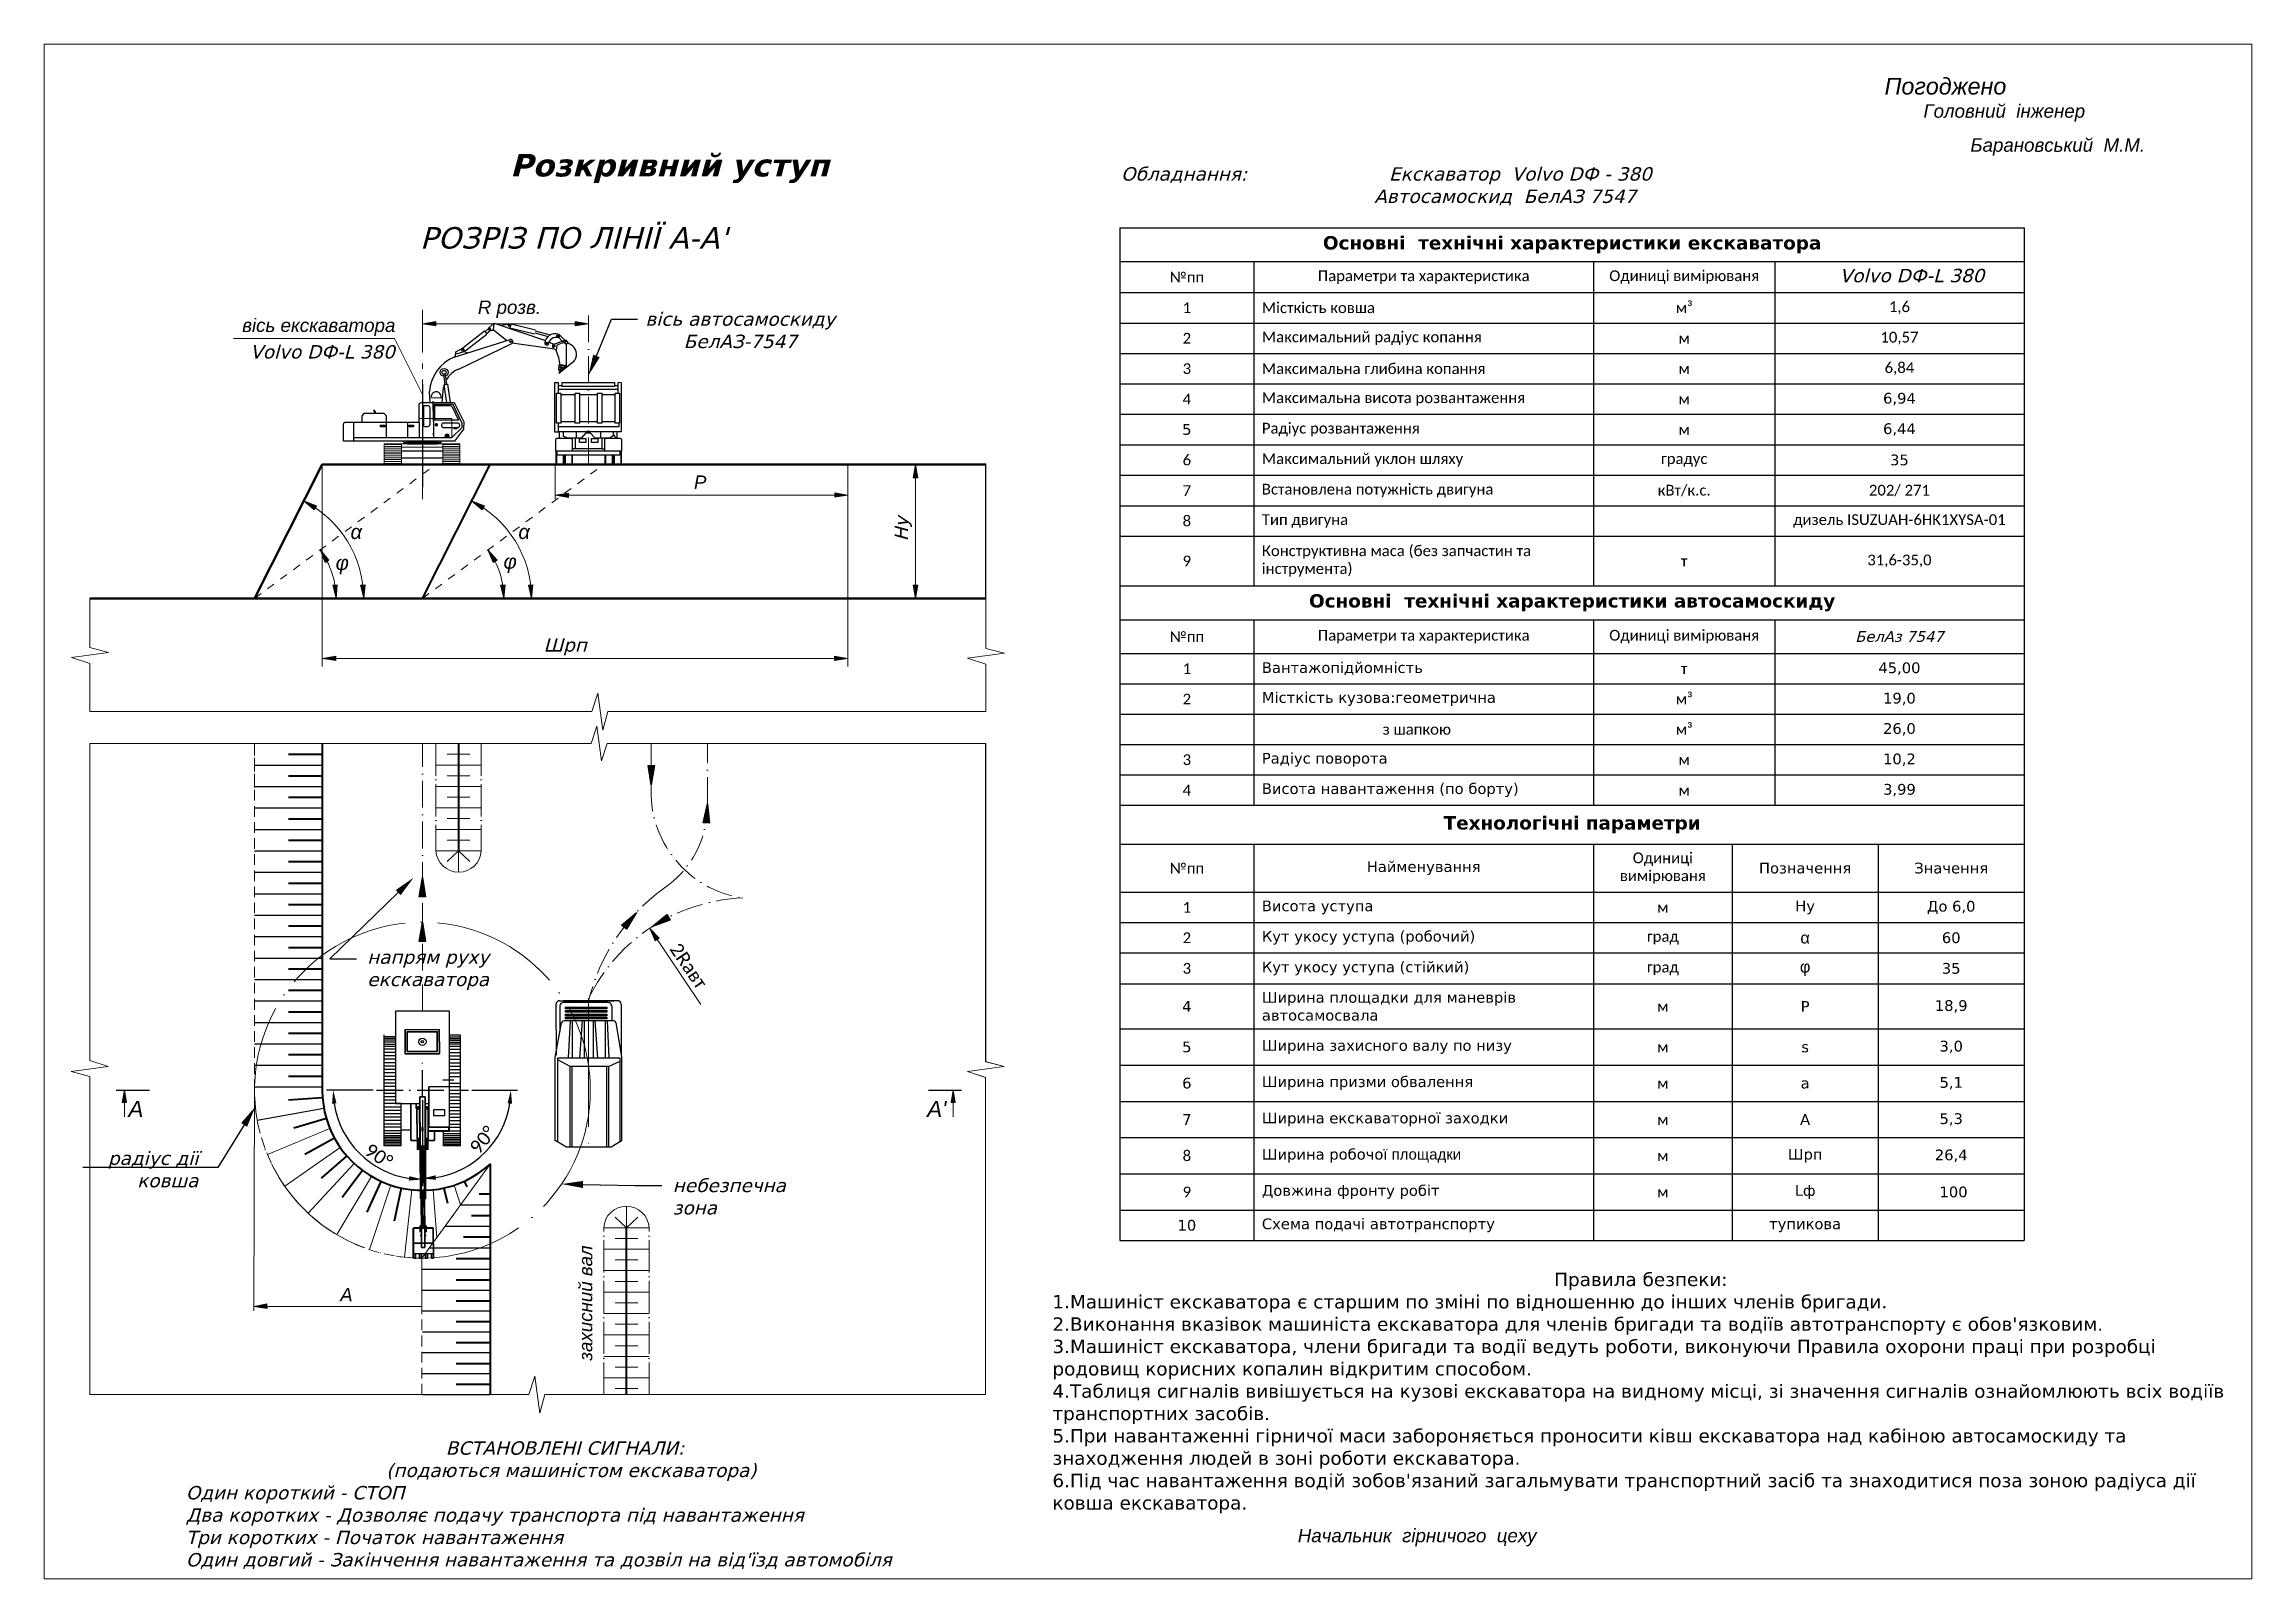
# Model space of a CAD drawing. Header units: millimetres. Extents: x -1138 to 1768, y 100 to 1081.
# Drawn here: x 1356.4 to 1768.4, y 794.5 to 1080.8 of the extents above; entities that cross this region are included whole.
import ezdxf
from ezdxf import colors
from ezdxf.entities.mleader import LeaderData, LeaderLine
from ezdxf.math import Vec2, Vec3

# ---------------------------------------------------------------- set-up
doc = ezdxf.new("R2010")
doc.units = ezdxf.units.MM
for name, pattern in [('ACAD_ISO04W100', [30, 24, -3, 0, -3]), ('AHIDDEN2', [3, 1.5, -1.5]), ('CENTER', [7.5, 5, -1.25, 0, -1.25]), ('DotDashedLine', [13, 8, -2, 1, -2]), ('JIS_02_2.0', [3, 2, -1])]:
    doc.linetypes.add(name, pattern=pattern)
for name, color, linetype in [('НАДЗЕМКА', 7, 'Continuous'), ('ТРАНСПОРТ', 7, 'Continuous'), ('Уступ', 7, 'Continuous')]:
    doc.layers.add(name, color=color, linetype=linetype)
doc.layers.add('По умолчанию', color=7, linetype='Continuous', lineweight=0)
doc.styles.add('Arial_204I', font='ariali.ttf')
doc.styles.get("Standard").update_dxf_attribs({"font": 'calibri.ttf'})
doc.styles.add('стиль1', font='verdanai.ttf', dxfattribs={"height": 2.5})
doc.dimstyles.new('ISO-25', dxfattribs={"dimtxt": 2.5, "dimasz": 2.5, "dimexe": 1.25, "dimexo": 0.625, "dimtad": 1, "dimtxsty": 'Standard', "dimcen": 2.5, "dimadec": 0, "dimazin": 0, "dimtfac": 1, "dimtmove": 0, "dimatfit": 3, "dimfxl": 1, "dimarcsym": 0})

msp = doc.modelspace()

# ---------------------------------------------------------------- texts
at = {"color": 3, "lineweight": 5, "attachment_point": 1}
for s, width, insert, char_height in [('{\\fArial|b0|i1|c204|p34;\\C7;Погоджено}', 23.21202, (1699.847, 1074.507), 3.10763), ('{\\fArial|b0|i1|c204|p34;\\C7;Головний  інженер}', 32.62579, (1707.102, 1069.568), 2.5), ('{\\fArial|b0|i1|c204|p34;\\C7;Барановський  М.М.}', 32.62579, (1715.86, 1063.222), 2.5), ('{\\fArial|b0|i1|c204|p34;\\C7;Начальник  гірничого  цеху}', 50.21099, (1590.347, 803.835), 2.5)]:
    msp.add_mtext_dynamic_manual_height_columns(s, width=width, gutter_width=12.5, heights=[0], dxfattribs=dict(at, insert=insert, char_height=char_height))
at = {"lineweight": 20, "insert": (1409.153, 1060.318), "char_height": 3.5, "attachment_point": 1, "style": 'стиль1'}
msp.add_mtext_dynamic_manual_height_columns('\\pi34.18485;{\\fVerdana|b1|i1|c204|p34;\\H1.2x;Розкривний уступ }', width=286.76209, gutter_width=12.5, heights=[0], dxfattribs=at)
at = {"lineweight": 20, "insert": (1475.084, 913.41), "char_height": 2.5, "attachment_point": 1, "rotation": 304.29677}
msp.add_mtext_dynamic_manual_height_columns('2Rавт', width=4.64691, gutter_width=12.5, heights=[0], dxfattribs=at)
at = {"layer": 'НАДЗЕМКА', "color": 2, "char_height": 2.5, "attachment_point": 1, "style": 'стиль1'}
for insert in [(1691.46, 1038.878), (1394.855, 1024.654)]:
    msp.add_mtext_dynamic_manual_height_columns('{\\C256;Volvo DФ-L 380}', width=27.66447, gutter_width=12.5, heights=[0], dxfattribs=dict(at, insert=insert))
at = {"layer": 'По умолчанию', "color": 0, "linetype": 'Continuous', "lineweight": 15, "style": 'Arial_204I'}
for s, height, p in [('R розв.', 2.5, (1437.339, 1030.47)), (' вісь екскаватора', 2.5, (1392.402, 1027.103)), (' P', 2.5, (1476.702, 997.836)), ('А', 3, (1372.136, 880.668)), ("А'", 3, (1521.191, 880.676)), ('A', 2.5, (1411.652, 846.261))]:
    msp.add_text(s, height=height, dxfattribs=at).set_placement(p)
msp.add_text('захисний вал', height=2.5, rotation=90, dxfattribs=at).set_placement((1458.697, 835.207))
at = {"layer": 'ТРАНСПОРТ', "insert": (1426.54, 1046.664), "char_height": 4, "attachment_point": 1, "style": 'стиль1'}
msp.add_mtext_dynamic_manual_height_columns("РОЗРІЗ ПО ЛІНІЇ А-А'", width=65.14754, gutter_width=12.5, heights=[7.444], dxfattribs=at)
at = {"layer": 'ТРАНСПОРТ', "linetype": 'JIS_02_2.0', "char_height": 2.5, "attachment_point": 1, "style": 'Arial_204I'}
for s, insert in [('{\\H1.0833x;α}', (1413.586, 991.182)), ('{\\H1.0833x;α}', (1444.913, 991.182)), ('{\\H1.0833x;φ}', (1410.803, 985.408)), ('{\\H1.0833x;φ}', (1442.135, 985.643))]:
    msp.add_mtext_dynamic_manual_height_columns(s, width=2.78971, gutter_width=12.5, heights=[0], dxfattribs=dict(at, insert=insert))
at = {"layer": 'Уступ', "char_height": 2.5, "attachment_point": 1, "style": 'стиль1'}
for s, width, insert in [('Обладнання:^I^I^IЕкскаватор  Volvo DФ - 380^I^I^I^I^I                         Автосамоскид  БелАЗ 7547', 111.7275, (1557.359, 1057.84)), ('Шрп', 3.90378, (1449.593, 969.97)), ("\\pi93.62499;{\\fVerdana|b0|i0|c204|p34;Правила безпеки:\\P\\pi0;1.Машиніст екскаватора є старшим по зміні по відношенню до інших членів бригади.\\P2.Виконання вказівок машиніста екскаватора для членів бригади та водіїв автотранспорту є обов'язковим.\\P3.Машиніст екскаватора, члени бригади та водії ведуть роботи, виконуючи Правила охорони праці при розробці родовищ корисних копалин відкритим способом.\\P4.Таблиця сигналів вивішується на кузові екскаватора на видному місці, зі значення сигналів ознайомлюють всіх водіїв транспортних засобів.\\P5.При навантаженні гірничої маси забороняється проносити ківш екскаватора над кабіною автосамоскиду та знаходження людей в зоні роботи екскаватора.\\P6.Під час навантаження водій зобов'язаний загальмувати транспортний засіб та знаходитися поза зоною радіуса дії ковша екскаватора.}", 218.78122, (1544.565, 851.62)), ("\\pi48.475;ВСТАНОВЛЕНІ СИГНАЛИ:\\P\\pi37.382;(подаються машиністом екскаватора)\\P\\pi0;Один короткий - СТОП\\PДва коротких - Дозволяє подачу транспорта під навантаження\\PТри коротких - Початок навантаження\\PОдин довгий - Закінчення навантаження та дозвіл на від'їзд автомобіля", 141.83484, (1382.86, 820.166))]:
    msp.add_mtext_dynamic_manual_height_columns(s, width=width, gutter_width=12.5, heights=[0], dxfattribs=dict(at, insert=insert))
at = {"layer": 'Уступ', "insert": (1515.12, 988.054), "char_height": 2.5, "attachment_point": 1, "rotation": 90, "style": 'стиль1'}
msp.add_mtext_dynamic_manual_height_columns('Hу', width=3.90378, gutter_width=12.5, heights=[0], dxfattribs=at)

# ---------------------------------------------------------------- blocks, each defined once
blk = doc.blocks.new('*T73')
at = {"layer": 'ТРАНСПОРТ', "linetype": 'ByBlock', "lineweight": -2, "transparency": 16777216}
for p, q in [((0, 0), (168.74, 0)), ((0, 0), (0, -107.75)), ((168.74, 0), (168.74, -79.42)), ((0, -6.33), (24.97, -6.33)), ((24.97, -6.33), (24.97, -66.81)), ((88.38, -6.33), (88.38, -66.81)), ((122.17, -6.33), (122.17, -66.81)), ((0, -12.11), (168.74, -12.11)), ((0, -17.78), (168.74, -17.78)), ((0, -23.47), (168.74, -23.47)), ((0, -29.13), (168.74, -29.13)), ((0, -34.8), (122.17, -34.8)), ((0, -40.49), (168.74, -40.49)), ((0, -46.19), (168.74, -46.19)), ((0, -51.88), (122.17, -51.88)), ((0, -57.55), (168.74, -57.55)), ((0, -66.81), (168.74, -66.81)), ((0, -73.14), (168.74, -73.14)), ((24.97, -73.14), (24.97, -107.75)), ((88.38, -73.14), (88.38, -79.42)), ((122.17, -73.14), (122.17, -107.75)), ((0, -79.42), (168.74, -79.42)), ((0, -85.08), (24.97, -85.08)), ((0, -90.75), (24.97, -90.75)), ((88.38, -90.75), (122.17, -90.75)), ((0, -96.42), (24.97, -96.42)), ((88.38, -96.42), (122.17, -96.42)), ((0, -102.08), (24.97, -102.08)), ((88.38, -102.08), (122.17, -102.08)), ((0, -107.75), (24.97, -107.75)), ((88.38, -107.75), (122.17, -107.75))]:
    blk.add_line(p, q, dxfattribs=at)
at = {"layer": 'ТРАНСПОРТ', "color": 0, "linetype": 'ByBlock', "lineweight": -2, "transparency": 16777216}
for p, q in [((24.97, -6.33), (168.74, -6.33)), ((122.17, -34.8), (168.74, -34.8)), ((122.17, -51.88), (168.74, -51.88)), ((88.38, -79.42), (88.38, -107.75)), ((168.74, -79.42), (168.74, -107.75)), ((24.97, -85.08), (168.74, -85.08)), ((24.97, -90.75), (88.38, -90.75)), ((122.17, -90.75), (168.74, -90.75)), ((24.97, -96.42), (88.38, -96.42)), ((122.17, -96.42), (168.74, -96.42)), ((24.97, -102.08), (88.38, -102.08)), ((122.17, -102.08), (168.74, -102.08)), ((24.97, -107.75), (88.38, -107.75)), ((122.17, -107.75), (168.74, -107.75))]:
    blk.add_line(p, q, dxfattribs=at)
at = {"layer": 'ТРАНСПОРТ', "color": 0, "transparency": 16777216}
for s, insert, char_height, width, attachment_point in [('{\\fVerdana|b1|i0|c204|p34;Основні \\fVerdana|b1|i0|c0|p34; \\fVerdana|b1|i0|c204|p34;технічні характеристики\\fVerdana|b1|i0|c0|p34; \\fVerdana|b1|i0|c204|p34;екскаватора}', (84.37, -3.17), 2.5, 165.7365, 5), ('{\\fCalibri|b0|i0|c0;№пп', (12.48, -9.22), 2, 21.9651, 5), ('{\\fCalibri|b0|i0|c0;Параметри та характеристика', (56.67, -9.22), 2, 60.4179, 5), ('{\\fCalibri|b0|i0|c0;Одиниці вимірюваня', (105.28, -9.22), 2, 30.7846, 5), ('{\\fCalibri|b0|i0|c0;1', (12.48, -14.94), 2, 21.9651, 5), ('{\\fCalibri|b0|i0|c0;Місткість ковша', (26.47, -14.94), 2, 60.4179, 4), ('{\\fCalibri|b0|i0|c0;м³', (105.28, -14.94), 2, 30.7846, 5), ('1,6', (145.45, -14.94), 2, 43.5689, 5), ('{\\fCalibri|b0|i0|c0|p34;2', (12.48, -20.62), 2, 21.9651, 5), ('{\\fCalibri|b0|i0|c204|p34;Максимальний радіус копання}', (26.47, -20.62), 2, 60.4179, 4), ('{\\fCalibri|b0|i0|c0;м', (105.28, -20.62), 2, 30.7846, 5), ('{\\fCalibri|b0|i0|c0|p34;10\\fCalibri|b0|i0|c204|p34;,57}', (145.45, -20.62), 2, 43.5689, 5), ('{\\fCalibri|b0|i0|c0|p34;3', (12.48, -26.3), 2, 21.9651, 5), ('{\\fCalibri|b0|i0|c0;Максимальна глибина копання', (26.47, -26.3), 2, 60.4179, 4), ('{\\fCalibri|b0|i0|c0;м', (105.28, -26.3), 2, 30.7846, 5), ('{\\fCalibri|b0|i0|c0|p34;6\\fCalibri|b0|i0|c204|p34;,\\fCalibri|b0|i0|c0|p34;8\\fCalibri|b0|i0|c204|p34;4}', (145.45, -26.3), 2, 43.5689, 5), ('{\\fCalibri|b0|i0|c0|p34;4', (12.48, -31.97), 2, 21.9651, 5), ('{\\fCalibri|b0|i0|c0;Максимальна висота розвантаження', (26.47, -31.97), 2, 60.4179, 4), ('{\\fCalibri|b0|i0|c0;м', (105.28, -31.97), 2, 30.7846, 5), ('{\\fVerdana|b0|i0|c204|p34;6,94}', (145.45, -31.97), 2, 43.5689, 5), ('{\\fCalibri|b0|i0|c204|p34;Радіус розвантаження}', (26.47, -37.65), 2, 60.4179, 4), ('{\\fVerdana|b0|i0|c0|p34;6\\fVerdana|b0|i0|c204|p34;,\\fVerdana|b0|i0|c0|p34;44}', (145.45, -37.65), 2, 43.5689, 5), ('{\\fCalibri|b0|i0|c0;м', (105.28, -37.65), 2, 30.7846, 5), ('{\\fCalibri|b0|i0|c0|p34;6', (12.48, -43.34), 2, 21.9651, 5), ('{\\fCalibri|b0|i0|c204|p34;Максимальний уклон шляху}', (26.47, -43.34), 2, 60.4179, 4), ('{\\fCalibri|b0|i0|c204|p34;градус }', (105.28, -43.34), 2, 30.7846, 5), ('{\\fCalibri|b0|i0|c0|p34;7', (12.48, -49.03), 2, 21.9651, 5), ('{\\fCalibri|b0|i0|c0;Встановлена \u200b\u200bпотужність двигуна', (26.47, -49.03), 2, 60.4179, 4), ('{\\fCalibri|b0|i0|c0;кВт/к.с.', (105.28, -49.03), 2, 30.7846, 5), ('{\\fCalibri|b0|i0|c204|p34;202\\fCalibri|b0|i0|c0|p34;/ 2\\fCalibri|b0|i0|c204|p34;71}', (145.45, -49.03), 2, 43.5689, 5), ('{\\fCalibri|b0|i0|c0;Тип двигуна', (26.47, -54.71), 2, 60.4179, 4), ('{\\fCalibri|b0|i0|c204|p34;дизель \\fCalibri|b0|i0|c0|p34;ISUZUAH-6HK1XYSA-01}', (145.45, -54.71), 2, 43.5689, 5), ('{\\fCalibri|b0|i0|c0|p34;8', (12.48, -54.71), 2, 21.9651, 5), ('{\\fCalibri|b0|i0|c0|p34;9', (12.48, -62.18), 2, 21.9651, 5), ('{\\fCalibri|b0|i0|c0;Конструктивна маса (без запчастин та інструмента)', (26.47, -62.18), 2, 60.4179, 4), ('{\\fCalibri|b0|i0|c0;т', (105.28, -62.18), 2, 30.7846, 5), ('{\\fCalibri|b0|i0|c0|p34;3\\fCalibri|b0|i0|c204|p34;1,6-35,0}', (145.45, -62.18), 2, 43.5689, 5), ('{\\fVerdana|b1|i0|c204|p34;Основні \\fVerdana|b1|i0|c0|p34; \\fVerdana|b1|i0|c204|p34;технічні характеристики\\fVerdana|b1|i0|c0|p34; \\fVerdana|b1|i0|c204|p34;автосамоскиду}', (84.37, -69.97), 2.5, 165.7365, 5), ('{\\fCalibri|b0|i0|c0;№пп', (12.48, -76.28), 2, 21.9651, 5), ('{\\fCalibri|b0|i0|c0;Параметри та характеристика', (56.67, -76.28), 2, 60.4179, 5), ('{\\fCalibri|b0|i0|c0;Одиниці вимірюваня', (105.28, -76.28), 2, 30.7846, 5), ('{\\fCalibri|b0|i0|c0;1', (12.48, -82.25), 2, 21.9651, 5), ('{\\fVerdana|b0|i0|c204|p34;Вантажопідйомність}', (26.47, -82.25), 2, 60.4179, 4), ('{\\fCalibri|b0|i0|c0;т', (105.28, -82.25), 2, 30.7846, 5), ('{\\fCalibri|b0|i0|c0;м³', (105.28, -87.92), 2, 30.7846, 5), ('{\\fCalibri|b0|i0|c0|p34;2', (12.48, -87.92), 2, 21.9651, 5), ('{\\fVerdana|b0|i0|c204|p34;Місткість кузова:геометрична}', (26.47, -87.92), 2, 60.4179, 4), ('                                з шапкою', (26.47, -93.58), 2, 60.4179, 4), ('{\\fCalibri|b0|i0|c0;м³', (105.28, -93.58), 2, 30.7846, 5), ('{\\fCalibri|b0|i0|c0|p34;3', (12.48, -99.25), 2, 21.9651, 5), ('{\\fVerdana|b0|i0|c204|p34;Радіус поворота}', (26.47, -99.25), 2, 60.4179, 4), ('{\\fCalibri|b0|i0|c0;м', (105.28, -99.25), 2, 30.7846, 5), ('{\\fCalibri|b0|i0|c0|p34;4', (12.48, -104.92), 2, 21.9651, 5), ('{\\fCalibri|b0|i0|c0;м', (105.28, -104.92), 2, 30.7846, 5)]:
    blk.add_mtext(s, dxfattribs=dict(at, insert=insert, char_height=char_height, width=width, attachment_point=attachment_point))
at = {"layer": 'ТРАНСПОРТ', "color": 0, "transparency": 16777216, "char_height": 2, "style": 'стиль1'}
for s, insert, width, attachment_point in [('{\\fVerdana|b0|i0|c204|p34;5', (12.48, -37.65), 21.9651, 5), ('{\\fVerdana|b0|i0|c204|p34;35 }', (145.45, -43.34), 43.5689, 5), ('{\\C256;БелАз 7547}', (145.45, -76.28), 43.5689, 5), ('{\\fVerdana|b0|i0|c204|p34;45,00}', (145.45, -82.25), 43.5689, 5), ('{\\fVerdana|b0|i0|c204|p34;19,0}', (145.45, -87.92), 43.5689, 5), ('{\\fVerdana|b0|i0|c204|p34;26,0}', (145.45, -93.58), 43.5689, 5), ('{\\fVerdana|b0|i0|c204|p34;10,2}', (145.45, -99.25), 43.5689, 5), ('{\\fVerdana|b0|i0|c204|p34;Висота навантаження (по борту)}', (26.47, -104.92), 60.4179, 4), ('{\\fVerdana|b0|i0|c204|p34;3,99}', (145.45, -104.92), 43.5689, 5)]:
    blk.add_mtext(s, dxfattribs=dict(at, insert=insert, width=width, attachment_point=attachment_point))
blk = doc.blocks.new('*T74')
at = {"color": 0, "linetype": 'ByBlock', "lineweight": -2, "transparency": 16777216}
for p, q in [((0, 0), (168.74, 0)), ((0, 0), (0, -7.23)), ((168.74, 0), (168.74, -81.18)), ((24.97, -7.23), (168.74, -7.23)), ((88.38, -7.23), (88.38, -81.18)), ((141.48, -7.23), (141.48, -81.18)), ((24.97, -16.21), (88.38, -16.21)), ((114.23, -16.21), (168.74, -16.21)), ((24.97, -21.88), (88.38, -21.88)), ((114.23, -21.88), (168.74, -21.88)), ((24.97, -27.54), (88.38, -27.54)), ((114.23, -27.54), (168.74, -27.54)), ((24.97, -33.31), (88.38, -33.31)), ((114.23, -33.31), (168.74, -33.31)), ((24.97, -41.7), (88.38, -41.7)), ((114.23, -41.7), (168.74, -41.7)), ((24.97, -48.46), (88.38, -48.46)), ((114.23, -48.46), (168.74, -48.46)), ((24.97, -55.23), (88.38, -55.23)), ((114.23, -55.23), (168.74, -55.23)), ((24.97, -61.99), (88.38, -61.99)), ((114.23, -61.99), (168.74, -61.99)), ((24.97, -68.75), (88.38, -68.75)), ((114.23, -68.75), (168.74, -68.75)), ((24.97, -75.51), (88.38, -75.51)), ((114.23, -75.51), (168.74, -75.51)), ((114.23, -75.51), (114.23, -81.18)), ((24.97, -81.18), (168.74, -81.18))]:
    blk.add_line(p, q, dxfattribs=at)
at = {"linetype": 'ByBlock', "lineweight": -2, "transparency": 16777216}
for p, q in [((0, -7.23), (24.97, -7.23)), ((0, -7.23), (0, -81.18)), ((24.97, -7.23), (24.97, -81.18)), ((114.23, -7.23), (114.23, -75.51)), ((0, -16.21), (24.97, -16.21)), ((88.38, -16.21), (114.23, -16.21)), ((0, -21.88), (24.97, -21.88)), ((88.38, -21.88), (114.23, -21.88)), ((0, -27.54), (24.97, -27.54)), ((88.38, -27.54), (114.23, -27.54)), ((0, -33.31), (24.97, -33.31)), ((88.38, -33.31), (114.23, -33.31)), ((0, -41.7), (24.97, -41.7)), ((88.38, -41.7), (114.23, -41.7)), ((0, -48.46), (24.97, -48.46)), ((88.38, -48.46), (114.23, -48.46)), ((0, -55.23), (24.97, -55.23)), ((88.38, -55.23), (114.23, -55.23)), ((0, -61.99), (24.97, -61.99)), ((88.38, -61.99), (114.23, -61.99)), ((0, -68.75), (24.97, -68.75)), ((88.38, -68.75), (114.23, -68.75)), ((0, -75.51), (24.97, -75.51)), ((88.38, -75.51), (114.23, -75.51)), ((0, -81.18), (24.97, -81.18))]:
    blk.add_line(p, q, dxfattribs=at)
at = {"color": 0, "lineweight": 20, "transparency": 16777216}
for s, insert, char_height, width, attachment_point in [('{\\fVerdana|b1|i0|c204|p34;Технологічні параметри}', (84.37, -3.62), 2.5, 165.7365, 5), ('{\\fCalibri|b0|i0|c0;№пп', (12.48, -11.72), 2, 21.9651, 5), ('{\\fVerdana|b0|i0|c0;Найменування', (56.67, -11.72), 2, 60.4179, 5), ('{\\fCalibri|b0|i0|c0;Одиниці вимірюваня', (101.3, -11.72), 2, 22.8433, 5), ('{\\fVerdana|b0|i0|c0;Позначення', (127.85, -11.72), 2, 24.2551, 5), ('{\\fVerdana|b0|i0|c0;Значення', (155.11, -11.72), 2, 24.2551, 5), ('{\\fCalibri|b0|i0|c0;1', (12.48, -19.04), 2, 21.9651, 5), ('{\\fCalibri|b0|i0|c0;м', (101.3, -19.04), 2, 22.8433, 5), ('{\\fCalibri|b0|i0|c0|p34;2', (12.48, -24.71), 2, 21.9651, 5), ('{\\fCalibri|b0|i0|c204|p34;град}', (101.3, -24.71), 2, 22.8433, 5), ('{\\fCalibri|b0|i0|c0|p34;3', (12.48, -30.43), 2, 21.9651, 5), ('{\\fCalibri|b0|i0|c204|p34;град}', (101.3, -30.43), 2, 22.8433, 5), ('{\\fVerdana|b0|i0|c204|p34;Ширина площадки для маневрів автосамосвала}', (26.47, -37.51), 2, 60.4179, 4), ('{\\fCalibri|b0|i0|c0;м', (101.3, -37.51), 2, 22.8433, 5), ('{\\fCalibri|b0|i0|c0;м', (101.3, -45.08), 2, 22.8433, 5), ('{\\fCalibri|b0|i0|c0;м', (101.3, -51.84), 2, 22.8433, 5), ('{\\fVerdana|b0|i0|c204|p34;а}', (127.85, -51.84), 2, 24.2551, 5), ('{\\fVerdana|b0|i0|c204|p34;Ширина екскаваторної заходки}', (26.47, -58.61), 2, 60.4179, 4), ('{\\fVerdana|b0|i0|c0|p34;A}', (127.85, -58.61), 2, 24.2551, 5), ('{\\fCalibri|b0|i0|c0;м', (101.3, -58.61), 2, 22.8433, 5), ('{\\fCalibri|b0|i0|c0|p34;8', (12.48, -65.37), 2, 21.9651, 5), ('{\\fCalibri|b0|i0|c0;м', (101.3, -65.37), 2, 22.8433, 5), ('{\\fCalibri|b0|i0|c0|p34;9', (12.48, -72.13), 2, 21.9651, 5), ('{\\fCalibri|b0|i0|c0;м', (101.3, -72.13), 2, 22.8433, 5), ('{\\fVerdana|b0|i0|c204|p34;Схема подачі автотранспорту}', (26.47, -78.35), 2, 60.4179, 4)]:
    blk.add_mtext(s, dxfattribs=dict(at, insert=insert, char_height=char_height, width=width, attachment_point=attachment_point))
at = {"color": 7, "lineweight": 20, "transparency": 16777216, "char_height": 2}
for s, insert, width, attachment_point in [('{\\fVerdana|b0|i0|c204|p34;Висота уступа}', (26.47, -19.04), 60.4179, 4), ('{\\fVerdana|b0|i0|c204|p34;Ну}', (127.85, -19.04), 24.2551, 5), ('{\\fVerdana|b0|i0|c204|p34;Кут укосу уступа (робочий)}', (26.47, -24.71), 60.4179, 4), ('{\\fArial|b0|i0|c0|p34;\\H1.0833x;\\C256;α}', (127.85, -24.71), 24.2551, 5), ('{\\fVerdana|b0|i0|c204|p34;Кут\\fVerdana|b0|i0|c0|p34; \\fVerdana|b0|i0|c204|p34;укосу\\fVerdana|b0|i0|c0|p34; \\fVerdana|b0|i0|c204|p34;уступа (стійкий) }', (26.47, -30.43), 60.4179, 4), ('{\\fArial|b0|i0|c0|p34;\\H1.0833x;\\C256;φ}', (127.85, -30.43), 24.2551, 5), ('{\\fVerdana|b0|i0|c204|p34;Шрп}', (127.85, -65.37), 24.2551, 5), ('{\\fVerdana|b0|i0|c204|p34;Довжина фронту робіт}', (26.47, -72.13), 60.4179, 4)]:
    blk.add_mtext(s, dxfattribs=dict(at, insert=insert, width=width, attachment_point=attachment_point))
at = {"color": 7, "lineweight": 20, "transparency": 16777216, "style": 'стиль1'}
for s, insert, char_height, width, attachment_point in [('{\\fVerdana|b0|i0|c204|p34;До 6,0}', (155.11, -19.04), 2, 24.2551, 5), ('{\\fVerdana|b0|i0|c204|p34;60}', (155.11, -24.71), 2, 24.2551, 5), ('{\\fVerdana|b0|i0|c204|p34;35}', (155.11, -30.43), 2, 24.2551, 5), ('{\\fVerdana|b0|i0|c204|p34;\\H0.70866x;Ширина робочо\\fArial|b0|i0|c204|p34;ї площадки}', (26.47, -65.37), 2.8222, 60.4179, 4), ('{\\fVerdana|b0|i0|c204|p34;26,4}', (155.11, -65.37), 2, 24.2551, 5), ('{\\fVerdana|b0|i0|c204|p34;Lф}', (127.85, -72.13), 2, 24.2551, 5), ('{\\fVerdana|b0|i0|c204|p34; 100}', (155.11, -72.13), 2, 24.2551, 5)]:
    blk.add_mtext(s, dxfattribs=dict(at, insert=insert, char_height=char_height, width=width, attachment_point=attachment_point))
at = {"color": 0, "lineweight": 20, "transparency": 16777216, "char_height": 2, "style": 'стиль1'}
for s, insert, width, attachment_point in [('{\\fVerdana|b0|i0|c204|p34;4', (12.48, -37.51), 21.9651, 5), ('{\\fVerdana|b0|i0|c204|p34;P}', (127.85, -37.51), 24.2551, 5), ('{\\fVerdana|b0|i0|c204|p34;18,9}', (155.11, -37.51), 24.2551, 5), ('{\\fVerdana|b0|i0|c204|p34;5', (12.48, -45.08), 21.9651, 5), ('{\\fVerdana|b0|i0|c204|p34;Ширина захисного валу по низу}', (26.47, -45.08), 60.4179, 4), ('{\\fVerdana|b0|i0|c204|p34;s}', (127.85, -45.08), 24.2551, 5), ('{\\fVerdana|b0|i0|c204|p34;3,0}', (155.11, -45.08), 24.2551, 5), ('{\\fVerdana|b0|i0|c204|p34;6', (12.48, -51.84), 21.9651, 5), ('{\\fVerdana|b0|i0|c204|p34;Ширина призми обвалення}', (26.47, -51.84), 60.4179, 4), ('{\\fVerdana|b0|i0|c204|p34;5,1}', (155.11, -51.84), 24.2551, 5), ('{\\fVerdana|b0|i0|c204|p34;7', (12.48, -58.61), 21.9651, 5), ('{\\fVerdana|b0|i0|c204|p34;5,3 }', (155.11, -58.61), 24.2551, 5), ('{\\fVerdana|b0|i0|c204|p34;10', (12.48, -78.35), 21.9651, 5), ('{\\fVerdana|b0|i0|c204|p34;тупикова}', (127.85, -78.35), 24.2551, 5)]:
    blk.add_mtext(s, dxfattribs=dict(at, insert=insert, width=width, attachment_point=attachment_point))
blk = doc.blocks.new('A$C3F031176')
for p, q in [((-27.28, 5.4), (-27.28, -4.71)), ((-27.28, -5.43), (-27.28, 4.68)), ((-26.66, 6.06), (-17.19, 6.06)), ((-26.34, 4.29), (-23.59, 4.29)), ((-23.59, 4.43), (-23.58, -4.41)), ((-23.17, 5.09), (-16.92, 6.11)), ((-16.92, 6.11), (-1.15, 6.11)), ((-16.66, -5.79), (-16.66, 5.78)), ((-16.66, 5.78), (-0.96, 5.78)), ((-15.95, 5.78), (-15.06, 3.77)), ((-1.15, 6.11), (0, 4.16)), ((0, 4.16), (0, -4.16)), ((-26.96, 3.62), (-26.96, -4.69)), ((-23.59, 3.45), (-16.66, 3.73)), ((-23.59, 3.07), (-16.66, 3.07)), ((-23.58, 1.13), (-16.66, 1.65)), ((-23.58, 0.81), (-16.66, 0.81)), ((-15.06, 3.77), (-15.06, -3.46)), ((-15.06, 3.71), (0, 3.71)), ((-15.06, 3.32), (0, 3.32)), ((-23.58, -0.82), (-16.66, -0.82)), ((-23.58, -1.19), (-16.66, -1.73)), ((-23.58, -3.09), (-16.66, -3.09)), ((-23.58, -3.46), (-16.66, -3.83)), ((-15.06, -3.46), (-16.28, -5.79)), ((-15.06, -3.12), (0, -3.12)), ((-15.06, -3.52), (0, -3.52)), ((-26.66, -6.1), (-17.19, -6.1)), ((-26.34, -5.37), (-21.56, -5.37)), ((-16.75, -6.27), (-23.17, -5.07)), ((-1.27, -6.27), (-16.75, -6.27)), ((-0.97, -5.79), (-16.66, -5.79)), ((0, -4.16), (-1.27, -6.27))]:
    blk.add_line(p, q)
at = {"linetype": 'ACAD_ISO04W100', "lineweight": 0}
blk.add_line((-27.77, -0.02), (0, -0.02), dxfattribs=at)
for points in [[(-26.12, 3.37), (-25.81, 3.37), (-25.81, -4.31), (-26.12, -4.31)], [(-25.51, 3.37), (-25.2, 3.37), (-25.2, -4.31), (-25.51, -4.31)], [(-24.8, 3.37), (-24.5, 3.37), (-24.5, -4.31), (-24.8, -4.31)], [(-24.26, 3.37), (-23.95, 3.37), (-23.95, -4.31), (-24.26, -4.31)]]:
    blk.add_lwpolyline(points, close=True)
for centre, radius, start, end in [((-26.71, 5.48), 0.583, 85.666, 188.0931), ((-26.38, 3.7), 0.583, 85.666, 188.0931), ((-22.96, 4.5), 0.63, 109.9652, 186.476), ((-26.71, -5.51), 0.583, 171.9069, 274.334), ((-26.36, -4.77), 0.604, 172.8512, 272.3738), ((-22.96, -4.48), 0.63, 173.524, 250.0348)]:
    blk.add_arc(centre, radius, start, end)
blk = doc.blocks.new('*D75')
at = {"color": 0, "lineweight": -2, "transparency": 16777216}
for p, q in [((1427, 883.79), (1427, 867.93)), ((1436.22, 885.68), (1444.75, 885.68))]:
    blk.add_line(p, q, dxfattribs=at)
blk.add_arc((1427, 885.68), 16.49, 278.6934, 351.3066, dxfattribs=at)
at = {"color": 0, "lineweight": 5, "transparency": 16777216}
for points in [[(1442.89, 883.22), (1443.72, 883.15), (1443.5, 885.68)], [(1429.53, 868.96), (1429.46, 869.79), (1427, 869.18)]]:
    blk.add_solid(points, dxfattribs=at)
at = {"layer": 'Defpoints', "color": 0, "lineweight": 5, "transparency": 16777216}
for p in [(1427, 891.25), (1418.41, 885.68), (1427, 884.42), (1435.6, 885.68), (1435.25, 871.39)]:
    blk.add_point(p, dxfattribs=at)
at = {"color": 0, "lineweight": 20, "transparency": 16777216, "insert": (1438.24, 876.38), "char_height": 2.5, "attachment_point": 5, "rotation": 50.3976}
blk.add_mtext('90°', dxfattribs=at)
blk = doc.blocks.new('*D76')
at = {"color": 0, "lineweight": -2, "transparency": 16777216}
for p, q in [((1417.79, 885.68), (1409.1, 885.68)), ((1427, 883.79), (1427, 867.78))]:
    blk.add_line(p, q, dxfattribs=at)
blk.add_arc((1427, 885.68), 16.65, 188.612, 261.388, dxfattribs=at)
at = {"color": 0, "lineweight": 5, "transparency": 16777216}
for points in [[(1410.13, 883.15), (1410.96, 883.22), (1410.35, 885.68)], [(1424.54, 869.63), (1424.48, 868.8), (1427, 869.03)]]:
    blk.add_solid(points, dxfattribs=at)
at = {"layer": 'Defpoints', "color": 0, "lineweight": 5, "transparency": 16777216}
for p in [(1427, 891.25), (1418.41, 885.68), (1427, 884.42), (1435.6, 885.68), (1412.58, 877.35)]:
    blk.add_point(p, dxfattribs=at)
at = {"color": 0, "lineweight": 20, "transparency": 16777216, "insert": (1418.83, 873.41), "char_height": 2.5, "attachment_point": 5, "rotation": 326.3215}
blk.add_mtext('90°', dxfattribs=at)

# ---------------------------------------------------------------- dimensions: what is measured, and where the dimension line sits
at = {"lineweight": 20}
for base, picture, middle in [((1412.585, 877.353), '*D76', (1417.771, 871.823)), ((1435.249, 871.394), '*D75', (1439.71, 875.163))]:
    dim = msp.add_angular_dim_2l(base=base, line1=((1427.003, 884.419), (1427.003, 891.255)), line2=((1418.415, 885.677), (1435.597, 885.677)), dimstyle='ISO-25', dxfattribs=at)
    dim.commit()
    dim.dimension.update_dxf_attribs({"geometry": picture, "text_midpoint": middle, "dimtype": 162})

# ---------------------------------------------------------------- hatches: boundary and pattern name
for points in [[(1419.441, 1009.719), (1419.991, 1009.719), (1419.991, 1009.415), (1419.441, 1009.415)], [(1424.765, 1009.719), (1425.315, 1009.719), (1425.315, 1009.415), (1424.765, 1009.415)]]:
    msp.add_hatch(color=256).paths.add_polyline_path(points)
h = msp.add_hatch(color=256)
edge = h.paths.add_edge_path()
edge.add_arc((1429.601, 1009.79), 0.339, 0, 360)
h = msp.add_hatch(color=256)
edge = h.paths.add_edge_path()
edge.add_arc((1431.601, 1007.759), 0.339, 0, 360)
at = {"lineweight": 20}
h = msp.add_hatch(color=256, dxfattribs=at)
h.dxf.hatch_style = 1
h.paths.add_polyline_path([(1518.591, 999.903), (1519.008, 1002.403), (1519.424, 999.903)])
h = msp.add_hatch(color=256, dxfattribs=at)
h.dxf.hatch_style = 1
h.paths.add_polyline_path([(1406.806, 993.953), (1407.227, 994.672), (1404.859, 995.575)])
h = msp.add_hatch(color=256, dxfattribs=at)
h.dxf.hatch_style = 1
h.paths.add_polyline_path([(1438.134, 993.953), (1438.554, 994.672), (1436.186, 995.575)])
h = msp.add_hatch(color=256, dxfattribs=at)
h.dxf.hatch_style = 1
h.paths.add_polyline_path([(1407.897, 986.436), (1409.559, 984.522), (1408.848, 984.087)])
h = msp.add_hatch(color=256, dxfattribs=at)
h.dxf.hatch_style = 1
h.paths.add_polyline_path([(1439.225, 986.436), (1440.924, 984.556), (1440.223, 984.106)])
h = msp.add_hatch(color=256, dxfattribs=at)
h.dxf.hatch_style = 1
h.paths.add_polyline_path([(1410.873, 977.403), (1410.252, 979.86), (1411.083, 979.929)])
h = msp.add_hatch(color=256, dxfattribs=at)
h.dxf.hatch_style = 1
h.paths.add_polyline_path([(1416.036, 977.403), (1416.298, 979.924), (1415.467, 979.873)])
h = msp.add_hatch(color=256, dxfattribs=at)
h.dxf.hatch_style = 1
h.paths.add_polyline_path([(1442.2, 977.403), (1441.58, 979.86), (1442.41, 979.929)])
h = msp.add_hatch(color=256, dxfattribs=at)
h.dxf.hatch_style = 1
h.paths.add_polyline_path([(1447.363, 977.403), (1447.626, 979.924), (1446.794, 979.873)])
h = msp.add_hatch(color=256, dxfattribs=at)
h.dxf.hatch_style = 1
h.paths.add_polyline_path([(1519.008, 977.403), (1518.591, 979.903), (1519.424, 979.903)])
h = msp.add_hatch(color=256, dxfattribs=at)
h.dxf.hatch_style = 1
h.paths.add_polyline_path([(1469.409, 915.858), (1470.457, 913.55), (1470.803, 913.782)])
h.paths.add_polyline_path([(1469.409, 915.858), (1470.803, 913.782), (1471.149, 914.014)])
at = {"layer": 'НАДЗЕМКА', "lineweight": 20}
h = msp.add_hatch(color=256, dxfattribs=at)
h.dxf.hatch_style = 1
h.paths.add_polyline_path([(1427.004, 1028.641), (1429.512, 1029.056), (1429.512, 1028.223)])
h = msp.add_hatch(color=256, dxfattribs=at)
h.dxf.hatch_style = 1
h.paths.add_polyline_path([(1455.509, 1028.223), (1455.509, 1029.056), (1458.009, 1028.639)])
h = msp.add_hatch(color=256, dxfattribs=at)
h.dxf.hatch_style = 1
h.paths.add_polyline_path([(1451.755, 996.631), (1454.263, 997.046), (1454.263, 996.213)])
h = msp.add_hatch(color=256, dxfattribs=at)
h.dxf.hatch_style = 1
h.paths.add_polyline_path([(1408.309, 966.224), (1410.817, 966.64), (1410.817, 965.806)])
h = msp.add_hatch(color=256, dxfattribs=at)
h.dxf.hatch_style = 1
h.paths.add_polyline_path([(1503.912, 965.808), (1503.912, 966.641), (1506.412, 966.224)])
at = {"layer": 'По умолчанию', "lineweight": 0}
h = msp.add_hatch(color=0, dxfattribs=at)
h.paths.add_polyline_path([(1503.956, 996.635), (1503.968, 996.262), (1506.404, 996.632)])
h.paths.add_polyline_path([(1506.404, 996.632), (1503.943, 997.071), (1503.956, 996.635)])
h = msp.add_hatch(color=0, dxfattribs=at)
h.paths.add_polyline_path([(1371.407, 883.351), (1371.762, 883.362), (1371.409, 885.677)])
h.paths.add_polyline_path([(1371.409, 885.677), (1370.992, 883.339), (1371.407, 883.351)])
h = msp.add_hatch(color=0, dxfattribs=at)
h.paths.add_polyline_path([(1526.053, 883.351), (1526.407, 883.362), (1526.055, 885.677)])
h.paths.add_polyline_path([(1526.055, 885.677), (1525.638, 883.339), (1526.053, 883.351)])
h = msp.add_hatch(color=0, dxfattribs=at)
h.paths.add_polyline_path([(1397.987, 845.409), (1397.964, 845.782), (1395.54, 845.337)])
h.paths.add_polyline_path([(1395.54, 845.337), (1398.013, 844.973), (1397.987, 845.409)])
at = {"layer": 'Уступ'}
h = msp.add_hatch(color=256, dxfattribs=at)
h.dxf.hatch_style = 1
h.paths.add_polyline_path([(1469.729, 946.257), (1469.711, 942.657), (1469.129, 946.26)])
h.paths.add_polyline_path([(1470.329, 946.254), (1469.711, 942.657), (1469.729, 946.257)])
h = msp.add_hatch(color=256, dxfattribs=at)
h.dxf.hatch_style = 1
h.paths.add_polyline_path([(1479.997, 935.486), (1480.183, 939.082), (1480.597, 935.455)])
h.paths.add_polyline_path([(1479.398, 935.517), (1480.183, 939.082), (1479.997, 935.486)])
h = msp.add_hatch(color=256, dxfattribs=at)
h.dxf.hatch_style = 1
h.paths.add_polyline_path([(1426.967, 921.756), (1426.985, 925.356), (1427.567, 921.753)])
h.paths.add_polyline_path([(1426.367, 921.759), (1426.985, 925.356), (1426.967, 921.756)])
h = msp.add_hatch(color=256, dxfattribs=at)
h.dxf.hatch_style = 1
h.paths.add_polyline_path([(1464.618, 916.068), (1466.943, 918.817), (1465.076, 915.68)])
h.paths.add_polyline_path([(1464.16, 916.455), (1466.943, 918.817), (1464.618, 916.068)])
h = msp.add_hatch(color=256, dxfattribs=at)
h.dxf.hatch_style = 1
h.paths.add_polyline_path([(1426.967, 913.404), (1426.985, 917.004), (1427.567, 913.401)])
h.paths.add_polyline_path([(1426.367, 913.407), (1426.985, 917.004), (1426.967, 913.404)])
h = msp.add_hatch(color=256, dxfattribs=at)
h.dxf.hatch_style = 1
h.paths.add_polyline_path([(1472.929, 917.929), (1469.814, 916.125), (1472.629, 918.449)])
h.paths.add_polyline_path([(1473.23, 917.41), (1469.814, 916.125), (1472.929, 917.929)])

# ---------------------------------------------------------------- linework, layer by layer
for p, q in [((1434.511, 1024.143), (1438.612, 1027.307)), ((1434.945, 1023.608), (1439.023, 1026.717)), ((1438.607, 1027.314), (1439.023, 1026.717)), ((1438.698, 1027.186), (1439.296, 1027.66)), ((1438.935, 1026.845), (1439.695, 1027.459)), ((1440.385, 1028.776), (1439.313, 1027.791)), ((1439.557, 1027.465), (1440.244, 1027.434)), ((1440.244, 1027.434), (1440.385, 1028.776)), ((1442.677, 1025.5), (1440.244, 1027.434)), ((1440.381, 1028.715), (1449.985, 1025.54)), ((1441.599, 1028.35), (1443.566, 1028.599)), ((1443.566, 1028.599), (1443.271, 1027.759)), ((1443.316, 1027.888), (1447.894, 1026.756)), ((1443.566, 1028.599), (1448.108, 1027.48)), ((1447.949, 1026.942), (1450.445, 1026.264)), ((1448.067, 1027.34), (1450.848, 1026.555)), ((1453.104, 1025.404), (1452.443, 1026.045)), ((1453.569, 1025.57), (1452.506, 1026.602)), ((1432.926, 1022.41), (1443.363, 1025.717)), ((1432.926, 1022.41), (1433.18, 1022.629)), ((1433.18, 1022.629), (1433.207, 1023.414)), ((1433.207, 1023.414), (1434.602, 1024.122)), ((1433.336, 1023.022), (1434.803, 1023.478)), ((1433.789, 1020.17), (1443.529, 1024.867)), ((1435.049, 1023.278), (1434.602, 1024.122)), ((1435.362, 1023.182), (1435.049, 1023.278)), ((1451.65, 1023.908), (1443.776, 1025.024)), ((1450.585, 1025.202), (1451.597, 1024.847)), ((1451.929, 1023.649), (1451.395, 1024.153)), ((1451.553, 1024.852), (1453.68, 1025.61)), ((1452.054, 1024.641), (1451.929, 1023.649)), ((1453.363, 1025.124), (1452.054, 1024.641)), ((1453.805, 1024.747), (1453.363, 1025.124)), ((1453.68, 1025.61), (1454.17, 1025.035)), ((1454.17, 1025.035), (1453.805, 1024.747)), ((1453.805, 1024.747), (1453.829, 1020.452)), ((1454.98, 1024.497), (1454.17, 1025.035)), ((1431.231, 1017.268), (1430.969, 1019.211)), ((1431.561, 1017.334), (1431.295, 1019.305)), ((1455.198, 1021.542), (1452.461, 1019.361)), ((1452.772, 1020.026), (1452.461, 1019.361)), ((1452.469, 1019.895), (1452.547, 1020.993)), ((1453.705, 1020.589), (1452.469, 1019.895)), ((1453.705, 1020.589), (1452.508, 1020.444)), ((1453.692, 1020.836), (1452.531, 1020.768)), ((1452.547, 1020.993), (1452.923, 1021.008)), ((1452.793, 1019.626), (1452.939, 1019.88)), ((1452.923, 1021.008), (1453.692, 1020.836)), ((1452.939, 1019.88), (1453.547, 1020.357)), ((1453.012, 1020.2), (1453.172, 1020.062)), ((1453.547, 1020.357), (1453.757, 1020.394)), ((1453.692, 1020.836), (1453.705, 1020.589)), ((1463.498, 1015.711), (1463.498, 1017.688)), ((1464.101, 1017.688), (1464.101, 1008.486)), ((1427.004, 1017.376), (1427.004, 998.127)), ((1428.454, 1013.923), (1428.314, 1016.018)), ((1428.594, 1014.859), (1430.767, 1014.817)), ((1429.053, 1010.459), (1429, 1014.216)), ((1430.685, 1013.923), (1430.946, 1016.767)), ((1431.061, 1017.235), (1431.741, 1017.37)), ((1431.534, 1013.923), (1431.061, 1017.235)), ((1432.233, 1013.923), (1431.741, 1017.37)), ((1453.08, 1017.085), (1452.325, 1017.085)), ((1452.838, 1015.425), (1455.472, 1015.425)), ((1456.292, 1015.425), (1459.66, 1015.425)), ((1460.48, 1015.425), (1462.941, 1015.425)), ((1462.812, 1017.145), (1463.498, 1017.145)), ((1419.441, 1009.719), (1419.441, 1009.415)), ((1424.765, 1009.719), (1424.765, 1009.415)), ((1427.188, 1013.279), (1427.188, 1009.537)), ((1433.68, 1010.633), (1433.697, 1010.653)), ((1452.027, 1007.232), (1451.829, 1007.034)), ((1451.829, 1007.034), (1451.829, 1004.926)), ((1454.869, 1007.232), (1452.027, 1007.232)), ((1464.101, 1008.486), (1452.325, 1008.486)), ((1452.544, 1008.47), (1452.544, 1007.241)), ((1455.025, 1007.034), (1454.869, 1007.232)), ((1455.025, 1004.926), (1455.025, 1007.025)), ((1455.516, 1005.294), (1455.025, 1005.294)), ((1455.516, 1007.328), (1455.516, 1005.294)), ((1455.537, 1005.392), (1460.494, 1005.392)), ((1455.762, 1007.384), (1456.75, 1007.387)), ((1456.75, 1007.387), (1457.565, 1008.317)), ((1457.565, 1008.317), (1458.317, 1008.315)), ((1458.317, 1008.315), (1459.188, 1007.384)), ((1459.188, 1007.384), (1460.202, 1007.387)), ((1460.494, 1007.328), (1460.494, 1005.294)), ((1460.494, 1005.294), (1460.984, 1005.294)), ((1461.19, 1007.232), (1460.992, 1007.034)), ((1460.992, 1007.034), (1460.992, 1004.926)), ((1464.033, 1007.232), (1461.19, 1007.232)), ((1464.188, 1007.034), (1464.033, 1007.232)), ((1464.189, 1004.926), (1464.189, 1007.025)), ((1451.541, 1002.403), (1452.851, 1002.403)), ((1451.829, 1004.926), (1464.189, 1004.926)), ((1451.907, 1004.926), (1451.907, 1002.542)), ((1452.024, 1002.403), (1451.907, 1002.542)), ((1452.024, 1004.926), (1452.024, 1002.403)), ((1452.149, 1004.115), (1452.149, 1004.926)), ((1463.858, 1004.115), (1452.149, 1004.115)), ((1453.236, 1004.115), (1453.236, 1002.403)), ((1453.236, 1002.403), (1453.354, 1002.542)), ((1453.284, 1002.403), (1454.594, 1002.403)), ((1453.354, 1004.115), (1453.354, 1002.542)), ((1453.52, 1004.115), (1453.52, 1002.542)), ((1453.637, 1002.403), (1453.52, 1002.542)), ((1453.637, 1004.115), (1453.637, 1002.403)), ((1454.85, 1004.115), (1454.85, 1002.403)), ((1454.85, 1002.403), (1454.967, 1002.542)), ((1454.967, 1004.115), (1454.967, 1002.542)), ((1461.051, 1004.115), (1461.051, 1002.542)), ((1461.169, 1002.403), (1461.051, 1002.542)), ((1461.169, 1004.115), (1461.169, 1002.403)), ((1462.734, 1002.403), (1461.424, 1002.403)), ((1462.381, 1004.115), (1462.381, 1002.403)), ((1462.381, 1002.403), (1462.498, 1002.542)), ((1462.498, 1004.115), (1462.498, 1002.542)), ((1462.664, 1004.115), (1462.664, 1002.542)), ((1462.782, 1002.403), (1462.664, 1002.542)), ((1462.782, 1004.115), (1462.782, 1002.403)), ((1464.478, 1002.403), (1463.167, 1002.403)), ((1463.858, 1004.926), (1463.858, 1004.115)), ((1463.994, 1004.926), (1463.994, 1002.403)), ((1463.994, 1002.403), (1464.112, 1002.542)), ((1464.112, 1004.926), (1464.112, 1002.542)), ((1432.024, 900.377), (1421.946, 900.377)), ((1421.946, 900.377), (1421.946, 883.196)), ((1432.024, 878.78), (1432.024, 900.377)), ((1419.841, 875.281), (1419.841, 896.004)), ((1419.841, 895.398), (1421.86, 895.398)), ((1421.946, 895.605), (1419.847, 895.605)), ((1421.946, 895.288), (1419.847, 895.288)), ((1421.946, 894.97), (1419.847, 894.97)), ((1421.946, 894.653), (1419.847, 894.653)), ((1419.847, 894.237), (1421.946, 894.237)), ((1434.123, 895.908), (1432.024, 895.908)), ((1432.024, 895.605), (1434.123, 895.605)), ((1432.024, 895.288), (1434.123, 895.288)), ((1432.024, 894.97), (1434.123, 894.97)), ((1432.024, 894.653), (1434.123, 894.653)), ((1434.123, 894.279), (1432.024, 894.279)), ((1434.123, 875.281), (1434.123, 895.908)), ((1421.946, 893.84), (1419.847, 893.84)), ((1421.946, 893.33), (1419.847, 893.33)), ((1421.946, 892.695), (1419.847, 892.695)), ((1421.946, 892.06), (1419.847, 892.06)), ((1421.946, 891.425), (1419.847, 891.425)), ((1421.946, 890.79), (1419.847, 890.79)), ((1421.946, 890.146), (1419.847, 890.146)), ((1432.024, 893.851), (1434.123, 893.851)), ((1432.024, 893.33), (1434.123, 893.33)), ((1432.024, 892.695), (1434.123, 892.695)), ((1432.024, 892.06), (1434.123, 892.06)), ((1432.024, 891.425), (1434.123, 891.425)), ((1432.024, 890.79), (1434.123, 890.79)), ((1432.024, 890.146), (1434.123, 890.146)), ((1421.946, 889.511), (1419.847, 889.511)), ((1421.946, 888.876), (1419.847, 888.876)), ((1421.946, 888.241), (1419.847, 888.241)), ((1421.946, 887.606), (1419.847, 887.606)), ((1421.946, 886.971), (1419.847, 886.971)), ((1421.946, 886.327), (1419.847, 886.327)), ((1432.024, 886.309), (1428.188, 886.288)), ((1430.778, 887.606), (1432.877, 887.606)), ((1432.024, 889.511), (1434.123, 889.511)), ((1432.024, 888.876), (1434.123, 888.876)), ((1432.024, 888.241), (1434.123, 888.241)), ((1432.024, 886.971), (1434.123, 886.971)), ((1432.024, 886.327), (1434.123, 886.327)), ((1421.946, 885.692), (1419.847, 885.692)), ((1421.946, 885.057), (1419.847, 885.057)), ((1421.946, 884.422), (1419.847, 884.422)), ((1421.946, 883.787), (1419.847, 883.787)), ((1423.033, 883.152), (1419.847, 883.152)), ((1423.033, 882.521), (1419.847, 882.521)), ((1423.033, 881.886), (1419.847, 881.886)), ((1421.946, 883.196), (1426.529, 883.195)), ((1423.032, 875.281), (1423.033, 883.196)), ((1427.489, 883.191), (1428.203, 883.191)), ((1432.024, 885.692), (1434.123, 885.692)), ((1432.024, 885.057), (1434.123, 885.057)), ((1432.024, 884.422), (1434.123, 884.422)), ((1432.024, 883.787), (1434.123, 883.787)), ((1432.024, 883.152), (1434.123, 883.152)), ((1432.024, 882.521), (1434.123, 882.521)), ((1432.024, 881.886), (1434.123, 881.886)), ((1423.033, 881.251), (1419.847, 881.251)), ((1423.033, 880.616), (1419.847, 880.616)), ((1423.033, 879.981), (1419.847, 879.981)), ((1423.033, 879.346), (1419.847, 879.346)), ((1423.032, 878.744), (1419.847, 878.744)), ((1423.032, 878.109), (1419.847, 878.109)), ((1423.032, 877.565), (1419.847, 877.565)), ((1424.835, 878.219), (1423.032, 878.219)), ((1426.976, 878.003), (1426.974, 878.759)), ((1432.026, 878.78), (1428.22, 878.759)), ((1431.947, 878.699), (1428.3, 878.68)), ((1430.929, 875.281), (1430.929, 878.017)), ((1430.938, 877.592), (1434.123, 877.592)), ((1432.024, 881.251), (1434.123, 881.251)), ((1432.024, 880.616), (1434.123, 880.616)), ((1432.024, 879.981), (1434.123, 879.981)), ((1432.024, 879.346), (1434.123, 879.346)), ((1432.028, 878.023), (1432.026, 878.78)), ((1432.026, 878.744), (1434.123, 878.744)), ((1432.028, 878.109), (1434.123, 878.109)), ((1423.032, 875.281), (1419.841, 875.281)), ((1423.032, 877.174), (1419.847, 877.174)), ((1423.032, 876.839), (1419.847, 876.839)), ((1423.032, 876.521), (1419.847, 876.521)), ((1423.032, 876.204), (1419.847, 876.204)), ((1423.032, 875.886), (1419.847, 875.886)), ((1423.032, 875.569), (1419.847, 875.569)), ((1434.123, 875.281), (1430.929, 875.281)), ((1430.938, 877.19), (1434.123, 877.19)), ((1430.938, 876.839), (1434.123, 876.839)), ((1430.938, 876.521), (1434.123, 876.521)), ((1430.938, 876.204), (1434.123, 876.204)), ((1430.938, 875.886), (1434.123, 875.886)), ((1430.938, 875.569), (1434.123, 875.569)), ((1427.402, 868.377), (1426.773, 868.374))]:
    msp.add_line(p, q)
at = {"color": 1}
msp.add_line((1427.004, 1017.376), (1427.004, 998.127), dxfattribs=at)
at = {"lineweight": 35}
for p, q in [((1428.188, 886.288), (1428.22, 878.759)), ((1424.816, 883.196), (1424.835, 878.219)), ((1425.82, 882.261), (1425.815, 883.196)), ((1425.82, 882.261), (1426.057, 882.262)), ((1426.464, 882.18), (1425.96, 882.178)), ((1425.96, 882.178), (1425.989, 876.626)), ((1426.364, 882.568), (1426.056, 882.566)), ((1426.056, 882.566), (1426.058, 882.178)), ((1426.364, 882.568), (1426.366, 882.18)), ((1426.366, 882.263), (1426.534, 882.264)), ((1426.494, 876.628), (1426.464, 882.18)), ((1426.523, 884.417), (1427.483, 884.422)), ((1426.523, 884.417), (1426.623, 865.399)), ((1427.483, 884.422), (1427.583, 865.404)), ((1427.662, 882.27), (1427.494, 882.269)), ((1427.565, 882.186), (1428.069, 882.189)), ((1427.594, 876.634), (1427.565, 882.186)), ((1427.66, 882.575), (1427.969, 882.577)), ((1427.66, 882.575), (1427.662, 882.187)), ((1427.969, 882.577), (1427.971, 882.188)), ((1427.97, 882.272), (1428.208, 882.273)), ((1428.069, 882.189), (1428.098, 876.637)), ((1424.846, 876.255), (1424.835, 878.219)), ((1427.055, 878.68), (1427.058, 878.083)), ((1432.028, 878.023), (1428.222, 878.003)), ((1431.95, 878.103), (1428.303, 878.083)), ((1429.246, 876.279), (1429.237, 878.008)), ((1431.95, 878.103), (1431.947, 878.699)), ((1424.846, 876.255), (1426.089, 876.262)), ((1425.989, 876.626), (1426.494, 876.628)), ((1426.087, 876.626), (1426.099, 874.51)), ((1426.396, 876.628), (1426.407, 874.512)), ((1426.398, 876.263), (1426.566, 876.264)), ((1426.574, 874.789), (1426.406, 874.788)), ((1426.574, 874.672), (1426.406, 874.671)), ((1426.575, 874.585), (1426.407, 874.584)), ((1426.761, 875.196), (1426.897, 875.196)), ((1426.765, 874.39), (1426.761, 875.196)), ((1426.765, 874.39), (1426.902, 874.391)), ((1427.308, 874.309), (1426.804, 874.306)), ((1426.804, 874.306), (1426.826, 870.142)), ((1426.902, 874.307), (1426.897, 875.196)), ((1427.208, 874.697), (1426.9, 874.695)), ((1427.342, 875.199), (1427.206, 875.198)), ((1427.21, 874.308), (1427.206, 875.198)), ((1427.347, 874.393), (1427.21, 874.392)), ((1427.33, 870.145), (1427.308, 874.309)), ((1427.347, 874.393), (1427.342, 875.199)), ((1427.694, 876.27), (1427.526, 876.269)), ((1427.702, 874.795), (1427.534, 874.794)), ((1427.534, 874.677), (1427.702, 874.678)), ((1427.535, 874.59), (1427.703, 874.591)), ((1428.098, 876.637), (1427.594, 876.634)), ((1427.692, 876.635), (1427.703, 874.519)), ((1428, 876.636), (1428.012, 874.52)), ((1429.246, 876.279), (1428.002, 876.272)), ((1426.826, 870.142), (1427.33, 870.145)), ((1426.924, 870.143), (1426.933, 868.375)), ((1427.232, 870.145), (1427.242, 868.377)), ((1426.789, 865.4), (1426.623, 865.399)), ((1426.773, 868.374), (1426.837, 856.323)), ((1426.869, 862.138), (1426.846, 866.301)), ((1426.942, 866.69), (1427.251, 866.692)), ((1426.942, 866.69), (1426.944, 866.302)), ((1427.251, 866.692), (1427.253, 866.304)), ((1427.351, 866.304), (1427.373, 862.14)), ((1427.402, 868.377), (1427.466, 856.326)), ((1427.418, 865.404), (1427.583, 865.404)), ((1426.869, 862.138), (1427.373, 862.14)), ((1426.966, 862.138), (1426.978, 860.022)), ((1427.275, 862.14), (1427.286, 860.024)), ((1425.341, 857.116), (1429.04, 857.136)), ((1426.815, 860.374), (1426.587, 860.373)), ((1426.593, 859.173), (1426.587, 860.373)), ((1426.822, 858.569), (1426.593, 858.568)), ((1426.978, 860.022), (1427.286, 860.024)), ((1427.445, 860.378), (1427.673, 860.379)), ((1427.451, 858.572), (1427.68, 858.573)), ((1427.68, 859.179), (1427.673, 860.379)), ((1429.055, 854.336), (1429.025, 859.936)), ((1425.352, 855.159), (1429.05, 855.179)), ((1425.356, 854.316), (1425.73, 854.318)), ((1425.73, 854.318), (1425.725, 855.161)), ((1426.456, 854.322), (1426.451, 855.165)), ((1426.456, 854.322), (1426.83, 854.324)), ((1426.83, 854.324), (1426.825, 855.167)), ((1426.837, 856.323), (1427.466, 856.326)), ((1427.581, 854.328), (1427.577, 855.171)), ((1427.955, 854.33), (1427.581, 854.328)), ((1427.955, 854.33), (1427.951, 855.173)), ((1428.681, 854.334), (1428.677, 855.177)), ((1428.681, 854.334), (1429.055, 854.336))]:
    msp.add_line(p, q, dxfattribs=at)
at = {"lineweight": 40}
msp.add_line((1425.356, 854.316), (1425.362, 859.916), dxfattribs=at)
at = {"lineweight": 20}
for points in [[(1356.412, 794.515), (1356.412, 1080.79), (1768.381, 1080.79), (1768.381, 794.515), (1356.412, 794.515)], [(1463.498, 1017.688), (1464.101, 1017.688)], [(1519.008, 977.24), (1519.008, 1002.403)], [(1532.166, 977.385), (1532.166, 1002.382)], [(1458.611, 956.298), (1459.731, 959.745), (1460.676, 952.852), (1461.575, 956.298)], [(1364.953, 950.334), (1364.912, 891.2), (1368.358, 890.08), (1361.466, 889.134), (1364.911, 888.236), (1364.911, 828.879)], [(1532.102, 828.883), (1532.099, 888.027), (1528.69, 889.134), (1535.582, 890.08), (1532.136, 890.979), (1532.101, 950.335)], [(1478.937, 901.661), (1469.409, 915.858), (1470.457, 913.55), (1471.149, 914.014), (1469.409, 915.858)], [(1409.742, 878.496), (1398.082, 873.645)], [(1411.662, 874.993), (1401.295, 867.773)], [(1414.282, 871.978), (1405.685, 862.721)], [(1417.482, 869.588), (1411.049, 858.716)], [(1426.868, 854.324), (1439.636, 871.897)], [(1421.117, 867.933), (1417.14, 855.942)], [(1425.021, 867.088), (1423.682, 854.526)], [(1429.016, 867.091), (1429.668, 858.179)], [(1432.918, 867.943), (1434.102, 864.281)], [(1364.871, 828.879), (1446.873, 828.879), (1447.992, 832.325), (1448.938, 825.433), (1449.837, 828.879), (1532.102, 828.883)]]:
    msp.add_lwpolyline(points, dxfattribs=at)
at = {"linetype": 'CENTER', "lineweight": 20}
for points in [[(1458.009, 1002.403), (1458.009, 1031.049)], [(1426.985, 900.377), (1426.985, 950.335)]]:
    msp.add_lwpolyline(points, dxfattribs=at)
for points in [[(1452.325, 1010.103), (1452.325, 1008.395), (1451.721, 1008.395), (1451.721, 1017.688), (1452.325, 1017.688), (1452.325, 1015.711)], [(1414.121, 1007.442), (1432.491, 1007.442), (1434.386, 1009.297), (1434.386, 1010.034), (1432.72, 1013.575), (1429.054, 1013.575), (1429.054, 1012.93)], [(1452.325, 1016.421), (1463.498, 1016.421)], [(1414.121, 1010.303), (1414.121, 1006.723)], [(1420.291, 1007.442), (1420.291, 1011.486), (1419.891, 1011.886), (1416.075, 1011.886), (1415.675, 1011.486), (1415.675, 1010.303)], [(1418.251, 1011.886), (1418.251, 1012.205), (1417.923, 1012.596), (1417.923, 1012.323), (1418.035, 1012.204), (1418.035, 1011.886)], [(1424.3, 1007.442), (1424.3, 1010.303)], [(1426.371, 1010.303), (1426.371, 1007.442)], [(1429.054, 1012.573), (1429.054, 1008.253)], [(1429.495, 1009.835), (1429.64, 1009.773)], [(1433.716, 1010.071), (1430.785, 1010.071)], [(1452.325, 1009.481), (1463.709, 1009.481), (1463.709, 1010.115)], [(1452.838, 1010.417), (1455.472, 1010.417)], [(1456.292, 1010.417), (1459.66, 1010.417)], [(1460.48, 1010.417), (1462.941, 1010.417)], [(1429.054, 1007.896), (1429.054, 1007.442)], [(1430.785, 1009.303), (1433.716, 1009.303)], [(1453.278, 1008.458), (1453.278, 1007.694), (1454.09, 1007.336), (1455.762, 1007.336), (1455.762, 1008.482)], [(1460.204, 1008.506), (1460.204, 1007.336), (1461.947, 1007.336), (1462.64, 1007.861), (1462.64, 1008.482)], [(1462.64, 1007.885), (1463.07, 1007.289), (1463.357, 1007.289), (1463.357, 1008.482)], [(1423.077, 1004.925), (1430.808, 1004.925)], [(1430.808, 1003.558), (1423.077, 1003.558)]]:
    msp.add_lwpolyline(points)
for points in [[(1453.097, 1017.696), (1462.812, 1017.696), (1462.812, 1016.962), (1453.097, 1016.962)], [(1452.018, 1015.711), (1452.838, 1015.711), (1452.838, 1010.103), (1452.018, 1010.103)], [(1455.472, 1015.711), (1456.292, 1015.711), (1456.292, 1010.103), (1455.472, 1010.103)], [(1459.66, 1015.711), (1460.48, 1015.711), (1460.48, 1010.103), (1459.66, 1010.103)], [(1462.941, 1015.711), (1463.761, 1015.711), (1463.761, 1010.103), (1462.941, 1010.103)], [(1419.991, 1009.415), (1419.207, 1009.415), (1419.207, 1009.719), (1419.991, 1009.719)], [(1425.315, 1009.415), (1424.531, 1009.415), (1424.531, 1009.719), (1425.315, 1009.719)], [(1429.116, 1012.93), (1428.993, 1012.93), (1428.993, 1012.573), (1429.116, 1012.573)], [(1430.526, 1006.723), (1423.481, 1006.723), (1423.481, 1006.463), (1430.526, 1006.463)], [(1430.109, 1006.463), (1423.925, 1006.463), (1423.925, 1006.332), (1430.109, 1006.332)], [(1429.83, 1006.332), (1424.24, 1006.332), (1424.24, 1006.263), (1429.83, 1006.263)], [(1429.116, 1008.253), (1428.993, 1008.253), (1428.993, 1007.896), (1429.116, 1007.896)], [(1433.446, 1009.185), (1432.864, 1009.185), (1432.864, 1009.098), (1433.446, 1009.098)], [(1456.31, 1007.23), (1457.464, 1007.23), (1457.464, 1006.501), (1456.31, 1006.501)], [(1458.564, 1007.23), (1459.717, 1007.23), (1459.717, 1006.501), (1458.564, 1006.501)], [(1431.152, 880.966), (1431.152, 882.028), (1429.08, 882.028), (1429.08, 880.966)]]:
    msp.add_lwpolyline(points, close=True)
msp.add_lwpolyline([(1432.992, 1006.723), (1412.302, 1006.723), (1412.302, 1009.903, -0.4142136), (1412.702, 1010.303), (1426.371, 1010.303), (1426.371, 1013.523, -0.4142136), (1426.771, 1013.923), (1432.707, 1013.923, -0.2848935), (1433.066, 1013.701), (1434.738, 1010.331), (1434.657, 1008.972), (1432.992, 1006.723)], format="xyb")
at = {"color": 4, "lineweight": 20}
msp.add_lwpolyline([(1426.371, 1010.303), (1426.371, 1010.303), (1426.371, 1010.965), (1426.371, 1010.965)], close=True, dxfattribs=at)
at = {"lineweight": 20}
for points in [[(1426.371, 1010.965), (1432.491, 1010.965), (1432.491, 1007.442), (1426.371, 1007.442)], [(1518.591, 999.903), (1519.008, 1002.403), (1519.424, 999.903)], [(1406.806, 993.953), (1407.227, 994.672), (1404.859, 995.575)], [(1438.134, 993.953), (1438.554, 994.672), (1436.186, 995.575)], [(1407.897, 986.436), (1409.559, 984.522), (1408.848, 984.087)], [(1439.225, 986.436), (1440.924, 984.556), (1440.223, 984.106)], [(1410.873, 977.403), (1410.252, 979.86), (1411.083, 979.929)], [(1416.036, 977.403), (1416.298, 979.924), (1415.467, 979.873)], [(1442.2, 977.403), (1441.58, 979.86), (1442.41, 979.929)], [(1447.363, 977.403), (1447.626, 979.924), (1446.794, 979.873)], [(1519.008, 977.403), (1518.591, 979.903), (1519.424, 979.903)]]:
    msp.add_lwpolyline(points, close=True, dxfattribs=at)
for points in [[(1427.962, 1009.419), (1427.471, 1009.419, -0.4142136), (1427.071, 1009.819), (1427.071, 1012.997, -0.4142136), (1427.471, 1013.397), (1427.962, 1013.397, -0.4142136), (1428.362, 1012.997), (1428.362, 1009.819, -0.4142136)], [(1433.706, 1010.633), (1429.29, 1010.633), (1429.29, 1013.392), (1432.168, 1013.392, -0.2916958), (1432.531, 1013.16)]]:
    msp.add_lwpolyline(points, format="xyb", close=True)
at = {"linetype": 'AHIDDEN2', "lineweight": 20}
for points in [[(1395.676, 977.403), (1429.5, 1002.403)], [(1427.004, 977.403), (1460.828, 1002.403)]]:
    msp.add_lwpolyline(points, dxfattribs=at)
at = {"lineweight": 40}
for points in [[(1427.004, 977.403), (1439.637, 1002.403)], [(1409.074, 880.381), (1403.018, 878.59)], [(1410.608, 876.693), (1405.069, 873.657)], [(1412.891, 873.415), (1408.123, 869.272)], [(1415.818, 870.697), (1412.039, 865.636)], [(1419.256, 868.663), (1416.638, 862.914)], [(1423.047, 867.406), (1421.71, 861.232)], [(1427.019, 866.982), (1426.924, 860.666)], [(1430.99, 867.413), (1431.655, 864.62)], [(1434.779, 868.676), (1435.283, 867.638)]]:
    msp.add_lwpolyline(points, dxfattribs=at)
at = {"lineweight": 20}
for points in [[(1410.873, 977.403, 0.1604822), (1407.897, 986.436, 0.1604822)], [(1442.2, 977.403, 0.1604822), (1439.225, 986.436, 0.1604822)]]:
    msp.add_lwpolyline(points, format="xyb", dxfattribs=at)
at = {"color": 5, "linetype": 'JIS_02_2.0', "lineweight": 13}
msp.add_lwpolyline([(1395.675, 942.105), (1395.675, 950.335)], dxfattribs=at)
at = {"linetype": 'JIS_02_2.0', "lineweight": 20}
msp.add_lwpolyline([(1426.868, 828.879), (1426.868, 854.324, -0.4123852), (1395.675, 885.677), (1395.675, 950.335)], format="xyb", dxfattribs=at)
at = {"color": 5, "lineweight": 13}
msp.add_lwpolyline([(1408.308, 942.285), (1408.308, 950.335)], dxfattribs=at)
at = {"lineweight": 40}
msp.add_lwpolyline([(1408.308, 950.335), (1408.308, 885.677, 0.6526061), (1439.636, 871.897), (1439.636, 828.879)], format="xyb", dxfattribs=at)
at = {"linetype": 'CENTER', "lineweight": 13}
for points in [[(1469.711, 950.335), (1469.711, 942.657, 0.3911338), (1486.76, 921.523, 0.2748716), (1458.008, 902.824)], [(1458.008, 902.323, -0.1749917), (1471.893, 923.228, 0.2570213), (1480.183, 939.082), (1480.183, 950.335)]]:
    msp.add_lwpolyline(points, format="xyb", dxfattribs=at)
at = {"lineweight": 35}
for points in [[(1430.171, 892.446), (1430.15, 896.976), (1423.75, 896.942), (1423.771, 892.453)], [(1429.769, 892.885), (1429.752, 896.574), (1424.152, 896.545), (1424.169, 892.891)]]:
    msp.add_lwpolyline(points, close=True, dxfattribs=at)
at = {"color": 1, "lineweight": 20}
for points in [[(1364.912, 891.2), (1368.358, 890.08), (1361.466, 889.134), (1364.912, 888.236)], [(1532.136, 888.015), (1528.69, 889.134), (1535.582, 890.08), (1532.136, 890.979)], [(1446.873, 828.879), (1447.992, 832.325), (1448.938, 825.433), (1449.837, 828.879)]]:
    msp.add_lwpolyline(points, dxfattribs=at)
for centre, radius in [((1439.527, 1027.697), 0.163), ((1443.204, 1028.29), 0.162), ((1452.216, 1026.373), 0.162), ((1434.464, 1023.719), 0.191), ((1443.433, 1025.29), 0.162), ((1450.195, 1025.034), 0.162), ((1451.607, 1024.464), 0.162), ((1453.563, 1025.305), 0.162), ((1431.043, 1019.567), 0.73), ((1431.043, 1019.567), 0.364), ((1452.914, 1020.894), 0.0397), ((1452.931, 1020.631), 0.0397), ((1452.945, 1020.316), 0.0397), ((1453.593, 1020.71), 0.0397), ((1431.601, 1007.759), 0.339), ((1426.995, 894.704), 0.68), ((1426.995, 894.704), 0.209)]:
    msp.add_circle(centre, radius)
for centre, radius, start, end in [((1439.527, 1027.697), 0.234, 156.32054, 277.39802), ((1451.742, 1024.889), 1.891, 73.79905, 175.78336), ((1451.971, 1024.558), 1.528, 73.554, 173.63237), ((1452.255, 1026.348), 0.357, 294.69192, 87.53841), ((1435.725, 1015.531), 7.427, 112.1398, 176.23275), ((1443.433, 1025.29), 0.433, 282.74325, 99.30632), ((1450.248, 1025.064), 0.393, 185.27201, 301.31603), ((1451.627, 1024.468), 0.391, 100.89893, 233.6208), ((1444.337, 1020.058), 8.399, 5.90468, 25.31043), ((1453.819, 1022.926), 1.954, 314.89865, 53.51844), ((1435.428, 1015.912), 4.563, 158.36239, 169.19691), ((1435.428, 1015.912), 4.563, 111.05974, 150.65566), ((1444.337, 1020.058), 8.399, 4.34161, 5.36177), ((1444.337, 1020.058), 8.399, 1.93696, 3.47965), ((1444.337, 1020.058), 8.399, 359.96421, 0.84787), ((1429.574, 1015.022), 0.922, 356.7794, 180.76849), ((1430.949, 1009.687), 0.418, 113.19944, 246.80056), ((1433.551, 1009.687), 0.418, 293.19944, 66.80056)]:
    msp.add_arc(centre, radius, start, end)
at = {"lineweight": 20}
for centre in [(1395.676, 977.403), (1427.004, 977.403)]:
    msp.add_arc(centre, 20.36, 0, 63.19117, dxfattribs=at)
at = {"layer": 'НАДЗЕМКА', "lineweight": 20}
for points in [[(1427.004, 1028.641), (1429.512, 1029.056), (1429.512, 1028.223)], [(1455.509, 1028.223), (1455.509, 1029.056), (1458.009, 1028.639)], [(1423.077, 1006.263), (1419.886, 1006.263), (1419.886, 1006.124), (1423.077, 1006.124), (1423.077, 1006.263)], [(1423.077, 1005.77), (1419.886, 1005.77), (1419.886, 1006.124), (1423.077, 1006.124)], [(1419.886, 1005.77), (1419.886, 1002.403), (1423.077, 1002.403), (1423.077, 1005.77)], [(1423.077, 1005.415), (1419.886, 1005.415), (1419.886, 1005.77), (1423.077, 1005.77)], [(1423.077, 1005.061), (1419.886, 1005.061), (1419.886, 1005.415), (1423.077, 1005.415)], [(1423.077, 1005.593), (1430.808, 1005.593), (1430.808, 1006.263), (1423.077, 1006.263)], [(1433.999, 1006.263), (1430.808, 1006.263), (1430.808, 1006.108), (1433.999, 1006.108), (1433.999, 1006.247)], [(1433.999, 1005.754), (1430.808, 1005.754), (1430.808, 1006.108), (1433.999, 1006.108)], [(1430.808, 1005.754), (1430.808, 1002.403), (1433.999, 1002.403), (1433.999, 1005.754)], [(1433.999, 1005.4), (1430.808, 1005.4), (1430.808, 1005.754), (1433.999, 1005.754)], [(1433.999, 1005.045), (1430.808, 1005.045), (1430.808, 1005.4), (1433.999, 1005.4)], [(1423.077, 1004.707), (1419.886, 1004.707), (1419.886, 1005.061), (1423.077, 1005.061)], [(1423.077, 1004.352), (1419.886, 1004.352), (1419.886, 1004.707), (1423.077, 1004.707)], [(1423.077, 1003.998), (1419.886, 1003.998), (1419.886, 1004.352), (1423.077, 1004.352)], [(1423.077, 1003.644), (1419.886, 1003.644), (1419.886, 1003.998), (1423.077, 1003.998)], [(1423.077, 1003.29), (1419.886, 1003.29), (1419.886, 1003.644), (1423.077, 1003.644)], [(1423.077, 1002.935), (1419.886, 1002.935), (1419.886, 1003.29), (1423.077, 1003.29)], [(1423.077, 1002.581), (1419.886, 1002.581), (1419.886, 1002.935), (1423.077, 1002.935)], [(1433.999, 1004.691), (1430.808, 1004.691), (1430.808, 1005.045), (1433.999, 1005.045)], [(1433.999, 1004.337), (1430.808, 1004.337), (1430.808, 1004.691), (1433.999, 1004.691)], [(1433.999, 1003.982), (1430.808, 1003.982), (1430.808, 1004.337), (1433.999, 1004.337)], [(1433.999, 1003.628), (1430.808, 1003.628), (1430.808, 1003.982), (1433.999, 1003.982)], [(1433.999, 1003.274), (1430.808, 1003.274), (1430.808, 1003.628), (1433.999, 1003.628)], [(1433.999, 1002.919), (1430.808, 1002.919), (1430.808, 1003.274), (1433.999, 1003.274)], [(1433.999, 1002.565), (1430.808, 1002.565), (1430.808, 1002.919), (1433.999, 1002.919)], [(1451.755, 996.631), (1454.263, 997.046), (1454.263, 996.213)], [(1408.309, 966.224), (1410.817, 966.64), (1410.817, 965.806)], [(1503.912, 965.808), (1503.912, 966.641), (1506.412, 966.224)]]:
    msp.add_lwpolyline(points, close=True, dxfattribs=at)
for points in [[(1427.004, 1028.641), (1455.78, 1028.641)], [(1408.309, 1002.403), (1408.309, 964.674)], [(1506.412, 1002.403), (1506.412, 964.674)], [(1506.395, 966.224), (1408.309, 966.224)]]:
    msp.add_lwpolyline(points, dxfattribs=at)
at = {"layer": 'НАДЗЕМКА', "lineweight": 40}
for points in [[(1401.992, 948.335), (1408.308, 948.335)], [(1401.992, 944.31), (1408.308, 944.31)], [(1401.992, 940.31), (1408.308, 940.31)], [(1401.992, 936.31), (1408.308, 936.31)], [(1401.992, 932.31), (1408.308, 932.31)], [(1401.992, 928.31), (1408.308, 928.31)], [(1401.992, 924.31), (1408.308, 924.31)], [(1401.992, 920.31), (1408.308, 920.31)], [(1401.992, 916.31), (1408.308, 916.31)], [(1401.992, 912.31), (1408.308, 912.31)], [(1401.992, 908.31), (1408.308, 908.31)], [(1401.992, 904.31), (1408.308, 904.31)], [(1401.992, 900.31), (1408.308, 900.31)], [(1401.992, 896.31), (1408.308, 896.31)], [(1401.992, 892.31), (1408.308, 892.31)], [(1401.992, 888.31), (1408.308, 888.31)], [(1402.034, 883.846), (1408.308, 884.31)], [(1437.604, 866.306), (1439.636, 866.306)], [(1436.142, 862.281), (1439.636, 862.281)], [(1429.025, 859.936), (1425.362, 859.916)], [(1434.689, 858.281), (1439.636, 858.281)], [(1433.319, 854.281), (1439.636, 854.281)], [(1433.319, 850.281), (1439.636, 850.281)], [(1433.319, 846.388), (1439.636, 846.388)], [(1433.319, 842.496), (1439.636, 842.496)], [(1433.319, 838.603), (1439.636, 838.603)], [(1433.319, 834.71), (1439.636, 834.71)], [(1433.319, 830.818), (1439.636, 830.818)]]:
    msp.add_lwpolyline(points, dxfattribs=at)
at = {"layer": 'НАДЗЕМКА'}
for points in [[(1395.675, 946.31), (1408.308, 946.31)], [(1395.675, 942.31), (1408.308, 942.31)], [(1395.675, 938.31), (1408.308, 938.31)], [(1395.675, 934.31), (1408.308, 934.31)], [(1395.675, 930.31), (1408.308, 930.31)], [(1395.675, 926.31), (1408.308, 926.31)], [(1395.675, 922.31), (1408.308, 922.31)], [(1395.675, 918.31), (1408.308, 918.31)], [(1395.675, 914.31), (1408.308, 914.31)], [(1395.675, 910.31), (1408.308, 910.31)], [(1395.675, 906.31), (1408.308, 906.31)], [(1395.675, 902.31), (1408.308, 902.31)], [(1395.675, 898.31), (1408.308, 898.31)], [(1395.675, 894.31), (1408.308, 894.31)], [(1395.675, 890.31), (1408.308, 890.31)], [(1395.675, 886.31), (1408.308, 886.31)], [(1396.186, 880.056), (1408.611, 882.326)], [(1434.102, 864.281), (1439.636, 864.281)], [(1431.195, 860.281), (1439.636, 860.281)], [(1428.289, 856.281), (1439.636, 856.281)], [(1427.003, 852.281), (1439.636, 852.281)], [(1427.003, 848.388), (1439.636, 848.388)], [(1427.003, 844.496), (1439.636, 844.496)], [(1427.003, 840.603), (1439.636, 840.603)], [(1427.003, 836.71), (1439.636, 836.71)], [(1427.003, 832.818), (1439.636, 832.818)], [(1427.003, 828.925), (1439.636, 828.925)]]:
    msp.add_lwpolyline(points, dxfattribs=at)
at = {"layer": 'НАДЗЕМКА', "linetype": 'CENTER'}
for points in [[(1427.003, 884.419), (1427.003, 891.255)], [(1418.415, 885.677), (1435.597, 885.677)]]:
    msp.add_lwpolyline(points, dxfattribs=at)
at = {"layer": 'НАДЗЕМКА', "color": 1, "linetype": 'ACAD_ISO04W100', "lineweight": 20}
msp.add_circle((1427.003, 885.677), 31.328, dxfattribs=at)
at = {"layer": 'По умолчанию', "linetype": 'DotDashedLine', "lineweight": 15}
msp.add_lwpolyline([(1427.004, 1031.252), (1427.004, 999.577)], dxfattribs=at)
msp.add_lwpolyline([(1427.004, 1031.252), (1427.004, 999.577)], dxfattribs=at)
at = {"layer": 'По умолчанию', "color": 0, "linetype": 'Continuous', "lineweight": 15}
msp.add_lwpolyline([(1427.004, 1015.415), (1421.759, 1025.889), (1391.761, 1025.889)], dxfattribs=at)
at = {"layer": 'По умолчанию', "linetype": 'Continuous', "lineweight": 50}
for points in [[(1395.676, 977.403), (1408.309, 1002.403), (1532.166, 1002.403)], [(1364.954, 977.403), (1532.166, 977.403)]]:
    msp.add_lwpolyline(points, dxfattribs=at)
at = {"layer": 'По умолчанию', "linetype": 'Continuous', "lineweight": 15}
for points in [[(1427.004, 995.935), (1427.004, 995.935), (1427.004, 1002.403)], [(1451.755, 995.935), (1451.755, 1002.403)], [(1532.166, 1002.257), (1532.166, 1002.257), (1532.166, 968.077), (1535.612, 967.178), (1528.72, 966.232), (1532.166, 965.113), (1532.166, 956.298), (1461.575, 956.298)], [(1506.412, 995.935), (1506.412, 1002.403)], [(1451.755, 996.631), (1506.395, 996.631)], [(1364.953, 977.403), (1364.953, 977.403), (1364.953, 968.222), (1368.399, 967.324), (1361.507, 966.378), (1364.953, 965.258), (1364.953, 956.298), (1458.611, 956.298)], [(1408.308, 943.867), (1408.308, 943.867), (1408.308, 950.335)], [(1395.675, 885.677), (1395.54, 844.499)], [(1426.868, 854.324), (1426.868, 844.499)]]:
    msp.add_lwpolyline(points, dxfattribs=at)
at = {"layer": 'По умолчанию', "color": 0, "lineweight": 0}
for points in [[(1506.404, 996.632), (1503.943, 997.071), (1503.968, 996.262)], [(1371.409, 885.677), (1370.992, 883.339), (1371.762, 883.362)], [(1526.055, 885.677), (1525.638, 883.339), (1526.407, 883.362)], [(1395.54, 845.337), (1398.013, 844.973), (1397.964, 845.782)]]:
    msp.add_lwpolyline(points, close=True, dxfattribs=at)
at = {"layer": 'По умолчанию', "color": 0, "linetype": 'Continuous', "lineweight": 30}
for points in [[(1369.864, 885.677), (1376.058, 885.677)], [(1521.406, 885.677), (1527.601, 885.677)]]:
    msp.add_lwpolyline(points, dxfattribs=at)
at = {"layer": 'По умолчанию', "color": 0, "linetype": 'Continuous', "lineweight": 20}
for points in [[(1371.409, 885.677), (1371.409, 880.665)], [(1526.055, 885.677), (1526.055, 880.665)]]:
    msp.add_lwpolyline(points, dxfattribs=at)
at = {"layer": 'По умолчанию', "color": 0, "lineweight": 20}
msp.add_lwpolyline([(1426.868, 845.337), (1395.54, 845.337)], dxfattribs=at)
at = {"layer": 'ТРАНСПОРТ', "lineweight": 20}
for points in [[(1364.953, 950.334), (1458.49, 950.335), (1459.526, 953.548), (1460.435, 947.122), (1461.471, 950.335), (1532.141, 950.335)], [(1429.528, 950.317), (1437.986, 950.317)], [(1431.642, 948.317), (1435.872, 948.317)], [(1532.141, 950.335), (1532.101, 890.988), (1535.582, 890.08), (1528.69, 889.134), (1532.099, 888.027), (1532.102, 828.883)], [(1429.528, 946.317), (1437.986, 946.317)], [(1431.642, 944.317), (1435.872, 944.317)], [(1429.528, 942.317), (1437.986, 942.317)], [(1431.642, 940.317), (1435.872, 940.317)], [(1429.528, 938.317), (1437.986, 938.317)], [(1431.642, 936.317), (1435.872, 936.317)], [(1429.528, 934.317), (1437.986, 934.317)], [(1431.642, 932.317), (1435.872, 932.317)], [(1429.528, 930.317), (1437.986, 930.317)], [(1431.642, 928.317), (1433.757, 930.317), (1435.872, 928.317)], [(1433.757, 930.317), (1433.757, 926.317)], [(1467.166, 862.008), (1465.052, 860.008), (1462.937, 862.008)], [(1465.052, 860.008), (1465.052, 864.008)], [(1469.281, 860.008), (1460.822, 860.008)], [(1467.166, 858.008), (1462.937, 858.008)], [(1469.281, 856.008), (1460.822, 856.008)], [(1467.166, 854.008), (1462.937, 854.008)], [(1469.281, 852.008), (1460.822, 852.008)], [(1467.166, 850.008), (1462.937, 850.008)], [(1469.281, 848.008), (1460.822, 848.008)], [(1467.166, 846.008), (1462.937, 846.008)], [(1469.281, 844.008), (1460.822, 844.008)], [(1467.166, 842.008), (1462.937, 842.008)], [(1469.281, 840.008), (1460.822, 840.008)], [(1467.166, 838.008), (1462.937, 838.008)], [(1469.281, 836.008), (1460.822, 836.008)], [(1467.166, 834.008), (1462.937, 834.008)], [(1469.281, 832.008), (1460.822, 832.008)], [(1467.166, 830.008), (1462.937, 830.008)]]:
    msp.add_lwpolyline(points, dxfattribs=at)
at = {"layer": 'ТРАНСПОРТ', "linetype": 'ACAD_ISO04W100', "lineweight": 20, "ltscale": 0.25}
for points in [[(1429.528, 950.335), (1429.528, 930.317)], [(1437.986, 950.335), (1437.986, 930.317)], [(1460.822, 828.88), (1460.822, 860.008)], [(1469.281, 828.88), (1469.281, 860.008)]]:
    msp.add_lwpolyline(points, dxfattribs=at)
at = {"layer": 'ТРАНСПОРТ', "lineweight": 40}
for points in [[(1433.757, 950.335), (1433.757, 930.317)], [(1465.052, 828.88), (1465.052, 860.008)]]:
    msp.add_lwpolyline(points, dxfattribs=at)
at = {"layer": 'ТРАНСПОРТ', "lineweight": 20}
for centre, start, end in [((1433.757, 930.552), 183.19053, 356.80947), ((1465.052, 859.772), 3.19053, 176.80947)]:
    msp.add_arc(centre, 4.236, start, end, dxfattribs=at)
at = {"layer": 'Уступ'}
msp.add_lwpolyline([(1532.166, 977.385), (1532.166, 1002.495)], dxfattribs=at)
for points in [[(1469.129, 946.26), (1470.329, 946.254), (1469.711, 942.657), (1469.129, 946.26)], [(1480.597, 935.455), (1479.398, 935.517), (1480.183, 939.082), (1480.597, 935.455)], [(1427.567, 921.753), (1426.367, 921.759), (1426.985, 925.356), (1427.567, 921.753)], [(1465.076, 915.68), (1464.16, 916.455), (1466.943, 918.817), (1465.076, 915.68)], [(1427.567, 913.401), (1426.367, 913.407), (1426.985, 917.004), (1427.567, 913.401)], [(1472.629, 918.449), (1473.23, 917.41), (1469.814, 916.125), (1472.629, 918.449)]]:
    msp.add_lwpolyline(points, close=True, dxfattribs=at)

# ---------------------------------------------------------------- block references
for name, p in [('*T73', (1557.17, 1046.554)), ('*T74', (1557.17, 938.805))]:
    msp.add_blockref(name, p)
at = {"layer": 'НАДЗЕМКА', "color": 5, "rotation": 270.0116772233922}
msp.add_blockref('A$C3F031176', (1458.031, 875.039), dxfattribs=at)

msp.set_redraw_order([(e.dxf.handle, doc.entitydb.next_handle()) for e in msp.query("TEXT MTEXT ATTDEF DIMENSION ARC_DIMENSION")])  # texts and dimensions are drawn at this point

# ---------------------------------------------------------------- leaders
at = {"layer": 'ТРАНСПОРТ'}
ml = msp.add_multileader_mtext('Standard', dxfattribs=at)
ml.set_content('вісь автосамоскиду БелАЗ-7547', color=256, style='стиль1')
ml.set_leader_properties()
ml.build(insert=Vec2(0, 0))
ml.multileader.update_dxf_attribs({"text_right_attachment_type": 6, "dogleg_length": 0.36})
ctx = ml.context
ctx.base_point, ctx.char_height, ctx.plane_origin = Vec3(1467.125, 1029.485), 2.5, Vec3(1408.572, 1020.874)
ctx.right_attachment, ctx.text_align_type = 6, 1
notes = []
notes.append((ctx, [(0, (1, 1, 0), (1462.305, 1029.485), (1, 0), 4.821, [(0, [(1457.95, 1018.931)], 0, [])])]))
ctx.mtext.insert, ctx.mtext.width, ctx.mtext.alignment, ctx.mtext.flow_direction = Vec3(1486.318, 1030.761), 36.43167, 2, 5
ml = msp.add_multileader_mtext('Standard', dxfattribs=at)
ml.set_content('напрям руху екскаватора', color=256, style='стиль1')
ml.set_leader_properties()
ml.build(insert=Vec2(0, 0))
ml.multileader.update_dxf_attribs({"text_right_attachment_type": 6, "dogleg_length": 0.36})
ctx = ml.context
ctx.base_point, ctx.char_height, ctx.plane_origin = Vec3(1414.688, 910.148), 2.5, Vec3(1433.102, 939.612)
ctx.right_attachment = 6
notes.append((ctx, [(0, (1, 1, 0), (1409.704, 910.148), (1, 0), 4.984, [(0, [(1425.353, 925.309)], 0, [])])]))
ctx.mtext.insert, ctx.mtext.width, ctx.mtext.defined_height, ctx.mtext.flow_direction = Vec3(1416.688, 911.744), 25.24251, 14.086, 5
ml = msp.add_multileader_mtext('Standard', dxfattribs=at)
ml.set_content('радіус дії ковша ', color=256, style='стиль1')
ml.set_leader_properties()
ml.build(insert=Vec2(0, 0))
ml.multileader.update_dxf_attribs({"text_right_attachment_type": 6, "dogleg_length": 0.36})
ctx = ml.context
ctx.base_point, ctx.char_height, ctx.plane_origin = Vec3(1366.545, 872.947), 2.5, Vec3(1375.322, 888.088)
ctx.right_attachment, ctx.text_align_type = 6, 2
notes.append((ctx, [(1, (1, 1, 0), (1388.796, 871.223), (-1, 0), 1.6, [(0, [(1395.827, 882.593)], 0, [])])]))
ctx.mtext.insert, ctx.mtext.width, ctx.mtext.alignment, ctx.mtext.flow_direction = Vec3(1385.195, 874.223), 21.35474, 3, 5
ml = msp.add_multileader_mtext('Standard', dxfattribs=at)
ml.set_content('небезпечна зона', color=256, style='стиль1')
ml.set_leader_properties()
ml.build(insert=Vec2(0, 0))
ml.multileader.update_dxf_attribs({"text_right_attachment_type": 6, "dogleg_length": 0.36})
ctx = ml.context
ctx.base_point, ctx.char_height, ctx.plane_origin = Vec3(1471.697, 867.879), 2.5, Vec3(1461.11, 872.412)
ctx.right_attachment = 6
notes.append((ctx, [(0, (1, 1, 0), (1466.712, 867.879), (1, 0), 4.984, [(0, [(1452.973, 868.156)], 0, [])])]))
ctx.mtext.insert, ctx.mtext.width, ctx.mtext.flow_direction = Vec3(1473.697, 869.155), 21.35474, 5
for ctx, leaders in notes:
    for number, flags, end, landing, length, lines in leaders:
        leader = LeaderData()
        leader.index, (leader.has_last_leader_line, leader.has_dogleg_vector, leader.attachment_direction) = number, flags
        leader.last_leader_point, leader.dogleg_vector, leader.dogleg_length = Vec3(end), Vec3(landing), length
        for number, points, colour, breaks in lines:
            line = LeaderLine()
            line.index, line.vertices, line.color, line.breaks = number, Vec3.list(points), colors.encode_raw_color(colour), breaks
            leader.lines.append(line)
        ctx.leaders.append(leader)

doc.saveas('drawing.dxf')
